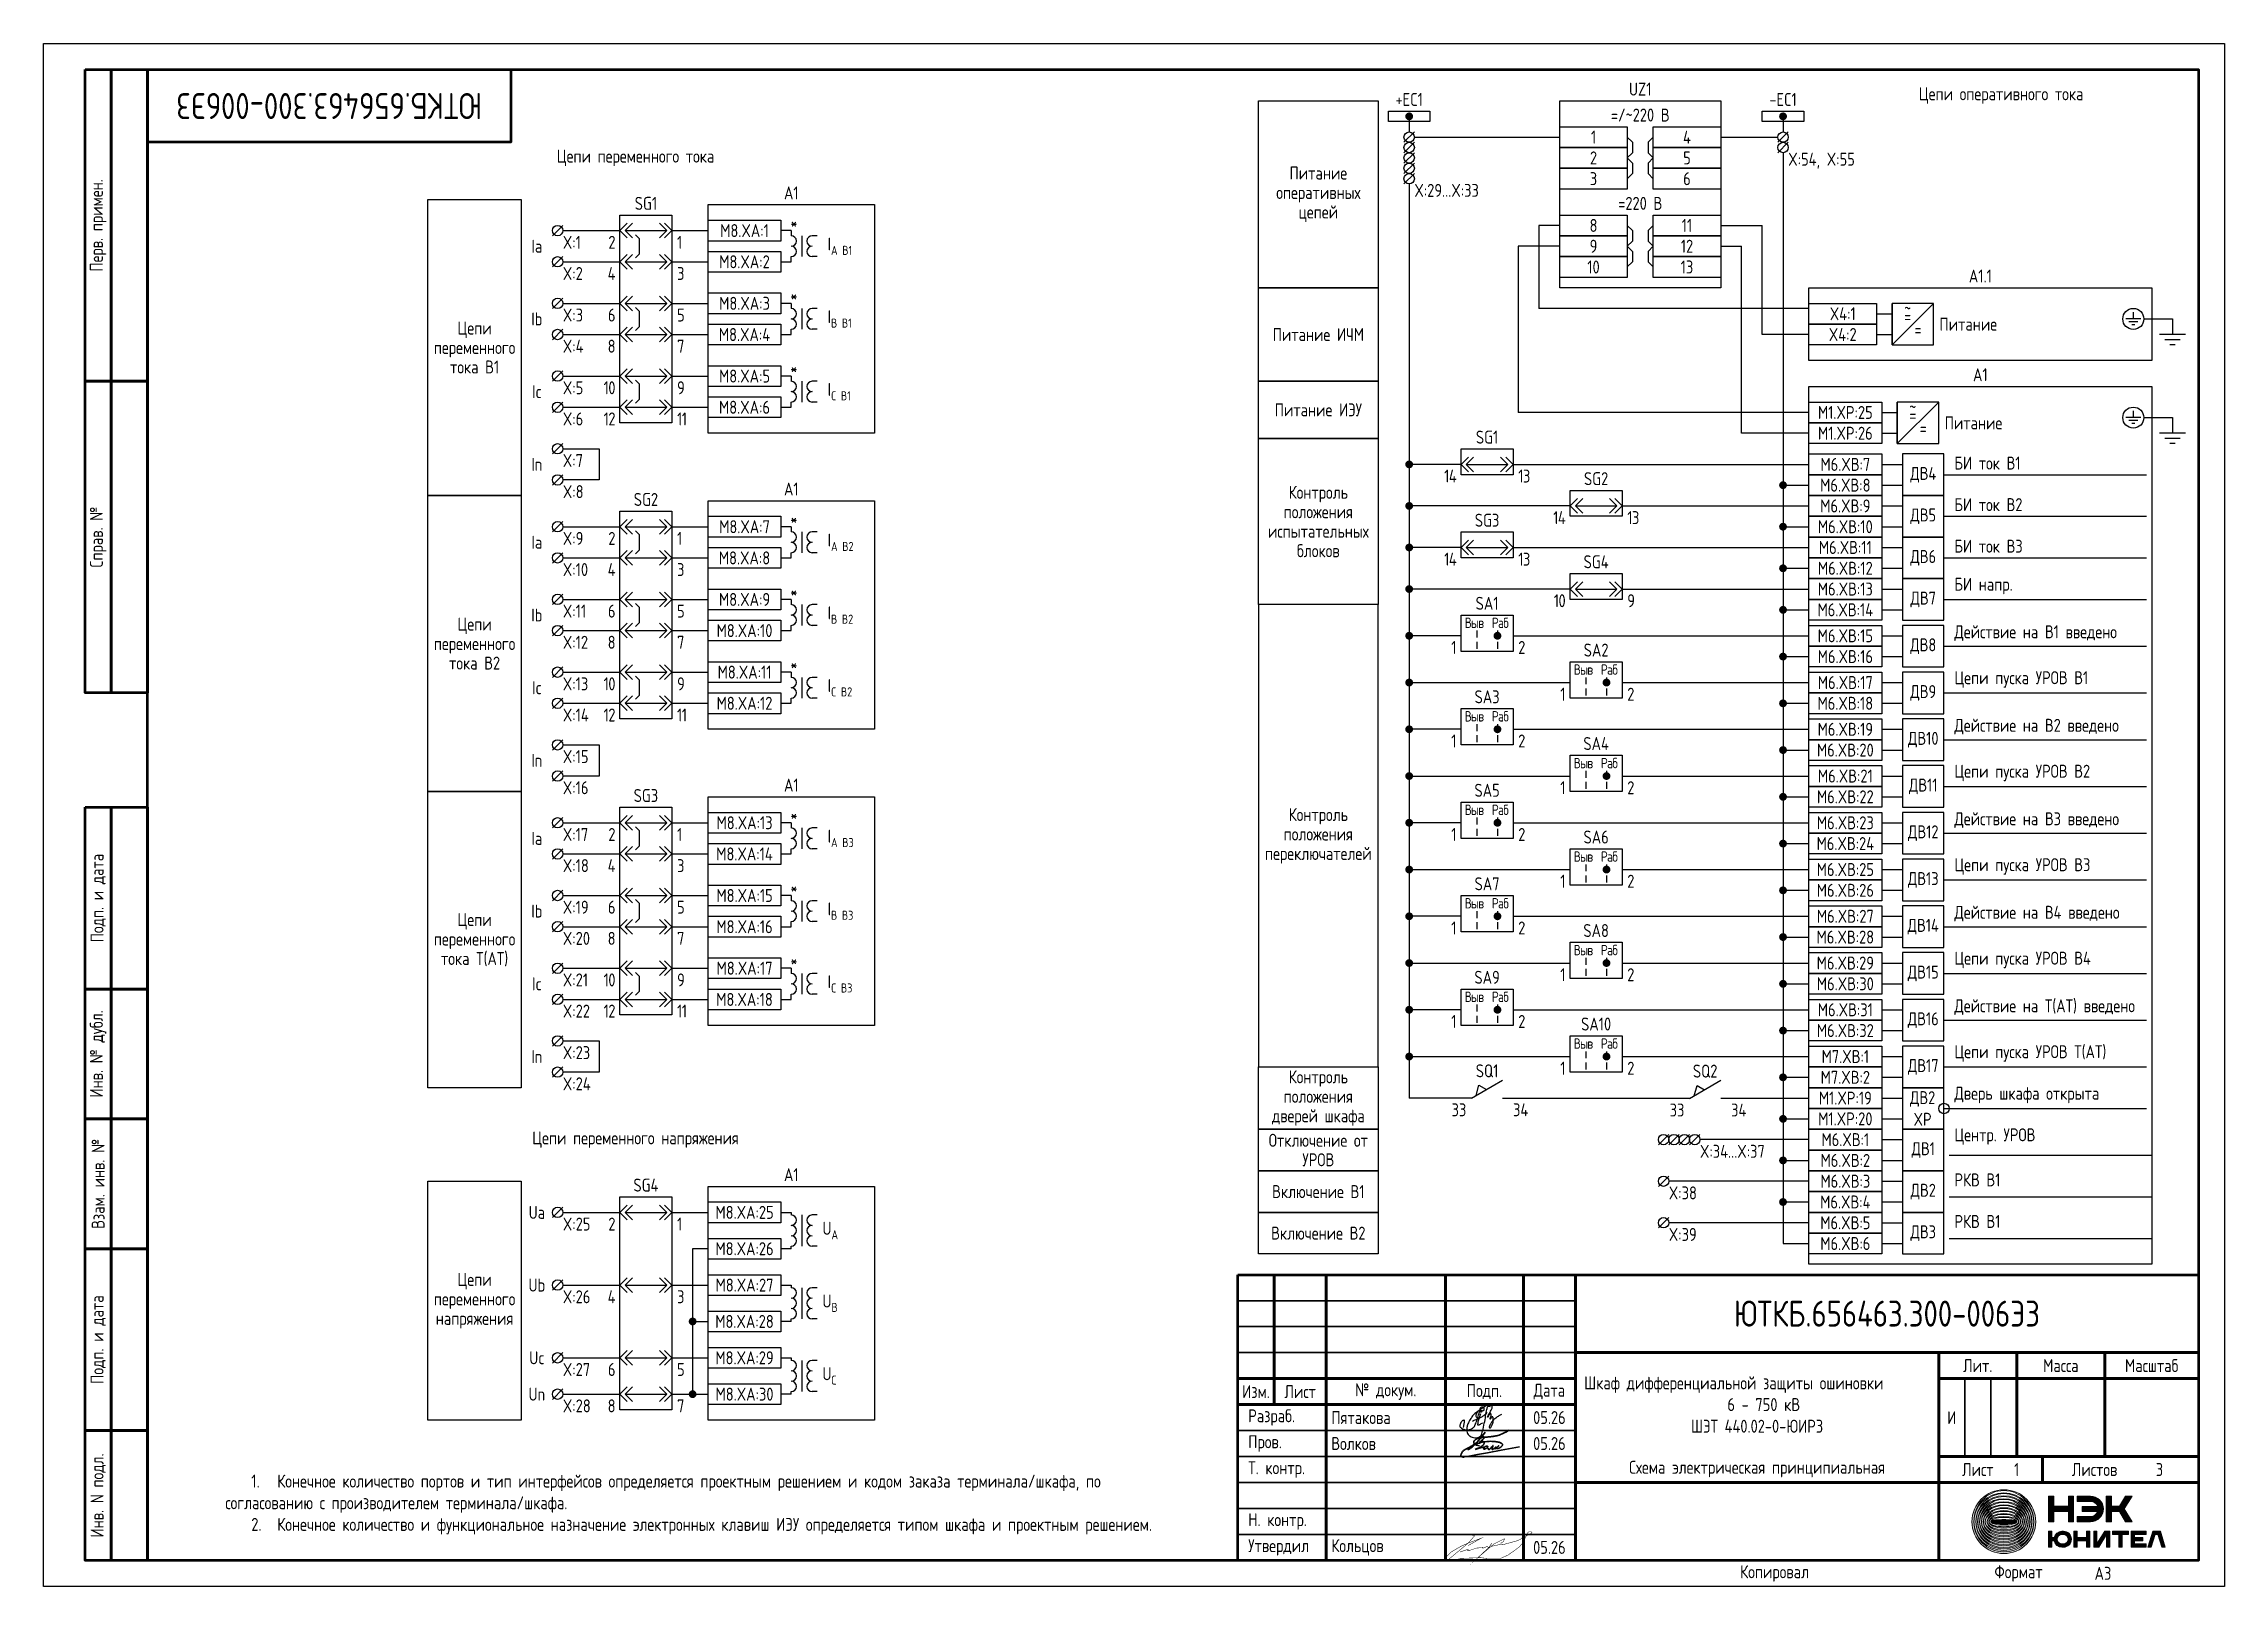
# Model space of a CAD drawing. Header units: millimetres. Extents: x -1102 to 3953, y -90 to 618.
# Drawn here: x 0 to 420, y 0 to 297 of the extents above; entities that cross this region are included whole.
import ezdxf

# ---------------------------------------------------------------- set-up
doc = ezdxf.new("R2010")
doc.units = ezdxf.units.MM
doc.styles.add('Gost_type_A', font='GOST_A.TTF')

msp = doc.modelspace()

# ---------------------------------------------------------------- texts
at = {"insert": (55, 285), "char_height": 5, "width": 70, "attachment_point": 5, "rotation": 180, "style": 'Gost_type_A'}
msp.add_mtext('ЮТКБ.656463.300-006Э3', dxfattribs=at)
at = {"style": 'Gost_type_A'}
for s, insert, char_height, width, attachment_point in [('+EC1', (263, 285), 2.5, 10, 8), ('-EC1', (335, 285), 2.5, 10, 8), ('1', (298.5, 279), 2.5, 13, 5), ('4', (316.5, 279), 2.5, 13, 5), ('2', (298.5, 275), 2.5, 13, 5), ('5', (316.5, 275), 2.5, 13, 5), ('3', (298.5, 271), 2.5, 13, 5), ('6', (316.5, 271), 2.5, 13, 5), ('M8.XA:1', (135, 261), 2.5, 14, 5), ('*', (144.5, 262.5), 2.5, 3, 5), ('8', (298.5, 262), 2.5, 13, 5), ('11', (316.5, 262), 2.5, 13, 5), ('M8.XA:2', (134.99, 255), 2.5, 14.018, 5), ('\\A1;I{\\H0.7x;\\S^ A B1;}', (151, 258), 2.5, 8, 4), ('9', (298.5, 258), 2.5, 13, 5), ('12', (316.5, 258), 2.5, 13, 5), ('10', (298.5, 254), 2.5, 13, 5), ('13', (316.5, 254), 2.5, 13, 5), ('M8.XA:3', (135, 247), 2.5, 14, 5), ('*', (144.5, 248.5), 2.5, 3, 5), ('\\A1;I{\\H0.7x;\\S^ B B1;}', (151, 244), 2.5, 8, 4), ('X4:1', (346.5, 245), 2.5, 13, 5), ('~', (359, 246.03), 2.5, 2.7, 5), ('=', (359, 244.53), 2.5, 6, 5), ('Питание', (370.67, 242.99), 2.5, 11.3452, 5), ('M8.XA:4', (134.99, 240.99), 2.5, 14.018, 5), ('X4:2', (346.5, 241), 2.5, 13, 5), ('=', (361, 242), 2.5, 6, 5), ('M8.XA:5', (135, 233), 2.5, 14, 5), ('*', (144.5, 234.5), 2.5, 3, 5), ('\\A1;I{\\H0.7x;\\S^ C B1;}', (151, 230), 2.5, 8, 4), ('M8.XA:6', (134.99, 226.99), 2.5, 14.018, 5), ('M1.XP:25', (347, 226), 2.5, 13.9956, 5), ('~', (360, 227.03), 2.5, 2.7, 5), ('M1.XP:26', (347, 222), 2.5, 13.9956, 5), ('=', (360, 225.53), 2.5, 6, 5), ('=', (362, 223), 2.5, 6, 5), ('Питание', (371.67, 223.99), 2.5, 11.3452, 5), ('M6.XВ:7', (347, 216), 2.5, 14, 5), ('ДВ4', (362, 214), 2.5, 7.9998, 5), ('БИ ток В1', (368, 215), 2.5, 27.8465, 7), ('M6.XВ:8', (347, 212), 2.5, 14, 5), ('M6.XВ:9', (347, 208), 2.5, 14, 5), ('ДВ5', (362, 206), 2.5, 7.9998, 5), ('БИ ток В2', (368, 207), 2.5, 27.8465, 7), ('M8.XA:7', (135, 204), 2.5, 14, 5), ('*', (144.5, 205.5), 2.5, 3, 5), ('\\A1;I{\\H0.7x;\\S^ A B2;}', (151, 201), 2.5, 8, 4), ('M6.XВ:10', (347, 204), 2.5, 14, 5), ('M8.XA:8', (134.99, 197.99), 2.5, 14.018, 5), ('M6.XВ:11', (347, 200), 2.5, 14, 5), ('ДВ6', (362, 198), 2.5, 7.9998, 5), ('БИ ток В3', (368, 199), 2.5, 27.8465, 7), ('M6.XВ:13', (347, 192), 2.5, 14, 5), ('M6.XВ:12', (347, 196), 2.5, 14, 5), ('БИ напр.', (368, 191), 2.5, 27.8465, 7), ('M8.XA:9', (135, 190), 2.5, 14, 5), ('*', (144.5, 191.5), 2.5, 3, 5), ('SA1', (278, 188), 2.5, 10, 8), ('M6.XВ:14', (347, 188), 2.5, 14, 5), ('ДВ7', (362, 190), 2.5, 7.9998, 5), ('M8.XA:10', (134.99, 183.99), 2.5, 14.018, 5), ('\\A1;I{\\H0.7x;\\S^ B B2;}', (151, 187), 2.5, 8, 4), ('{\\T0.9;Выв}', (275.5, 185.5), 2, 5, 5), ('{\\T0.9;Раб}', (280.5, 185.5), 2, 5, 5), ('Действие на В1 введено', (368, 182), 2.5, 37.8684, 7), ('{\\T0.9;1}', (272, 182), 2.5, 5, 3), ('{\\T0.9;2}', (284, 182), 2.5, 5, 1), ('SA2', (299, 179), 2.5, 10, 8), ('M6.XВ:15', (347, 183), 2.5, 14, 5), ('ДВ8', (362, 181), 2.5, 7.9998, 5), ('M8.XA:11', (135, 176), 2.5, 14, 5), ('*', (144.5, 177.5), 2.5, 3, 5), ('{\\T0.9;Выв}', (296.5, 176.5), 2, 5, 5), ('{\\T0.9;Раб}', (301.5, 176.5), 2, 5, 5), ('M6.XВ:16', (347, 179), 2.5, 14, 5), ('\\A1;I{\\H0.7x;\\S^ C B2;}', (151, 173), 2.5, 8, 4), ('SA3', (278, 170), 2.5, 10, 8), ('{\\T0.9;1}', (293, 173), 2.5, 5, 3), ('{\\T0.9;2}', (305, 173), 2.5, 5, 1), ('M6.XВ:17', (347, 174), 2.5, 14, 5), ('ДВ9', (362, 172), 2.5, 7.9998, 5), ('Цепи пуска УРОВ В1', (368, 173), 2.5, 27.8465, 7), ('M8.XA:12', (134.99, 170), 2.5, 14.018, 5), ('{\\T0.9;Выв}', (275.5, 167.5), 2, 5, 5), ('{\\T0.9;Раб}', (280.5, 167.5), 2, 5, 5), ('M6.XВ:18', (347, 170), 2.5, 14, 5), ('{\\T0.9;1}', (272, 164), 2.5, 5, 3), ('{\\T0.9;2}', (284, 164), 2.5, 5, 1), ('M6.XВ:19', (347, 165), 2.5, 14, 5), ('ДВ10', (362, 163), 2.5, 7.9998, 5), ('Действие на В2 введено', (368, 164), 2.5, 39.1584, 7), ('SA4', (299, 161), 2.5, 10, 8), ('M6.XВ:20', (347, 161), 2.5, 14, 5), ('{\\T0.9;Выв}', (296.5, 158.5), 2, 5, 5), ('{\\T0.9;Раб}', (301.5, 158.5), 2, 5, 5), ('M6.XВ:21', (347, 156), 2.5, 14, 5), ('ДВ11', (362, 154), 2.5, 7.9998, 5), ('Цепи пуска УРОВ В2', (368, 155), 2.5, 27.8465, 7), ('SA5', (278, 152), 2.5, 10, 8), ('{\\T0.9;1}', (293, 155), 2.5, 5, 3), ('{\\T0.9;2}', (305, 155), 2.5, 5, 1), ('M6.XВ:22', (347, 152), 2.5, 14, 5), ('M8.XA:13', (135, 147.01), 2.5, 14, 5), ('*', (144.5, 148.5), 2.5, 3, 5), ('{\\T0.9;Выв}', (275.5, 149.5), 2, 5, 5), ('{\\T0.9;Раб}', (280.5, 149.5), 2, 5, 5), ('M6.XВ:23', (347, 147), 2.5, 14, 5), ('Действие на В3 введено', (368, 146), 2.5, 36.4793, 7), ('\\A1;I{\\H0.7x;\\S^ A B3;}', (151, 144), 2.5, 10.8818, 4), ('{\\T0.9;1}', (272, 146), 2.5, 5, 3), ('{\\T0.9;2}', (284, 146), 2.5, 5, 1), ('SA6', (299, 143), 2.5, 10, 8), ('M6.XВ:24', (347, 143), 2.5, 14, 5), ('ДВ12', (362, 145), 2.5, 7.9998, 5), ('M8.XA:14', (134.99, 141), 2.5, 14.018, 5), ('{\\T0.9;Выв}', (296.5, 140.5), 2, 5, 5), ('{\\T0.9;Раб}', (301.5, 140.5), 2, 5, 5), ('M6.XВ:25', (347, 138), 2.5, 14, 5), ('Цепи пуска УРОВ В3', (368, 137), 2.5, 27.8465, 7), ('*', (144.5, 134.5), 2.5, 3, 5), ('SA7', (278, 134), 2.5, 10, 8), ('{\\T0.9;1}', (293, 137), 2.5, 5, 3), ('{\\T0.9;2}', (305, 137), 2.5, 5, 1), ('M6.XВ:26', (347, 134), 2.5, 14, 5), ('ДВ13', (362, 136), 2.5, 7.9998, 5), ('M8.XA:15', (135, 133), 2.5, 14, 5), ('\\A1;I{\\H0.7x;\\S^ B B3;}', (151, 130), 2.5, 8, 4), ('{\\T0.9;Выв}', (275.5, 131.5), 2, 5, 5), ('{\\T0.9;Раб}', (280.5, 131.5), 2, 5, 5), ('M6.XВ:27', (347, 129), 2.5, 14, 5), ('Действие на В4 введено', (368, 128), 2.5, 35.3878, 7), ('M8.XA:16', (134.99, 126.99), 2.5, 14.018, 5), ('{\\T0.9;1}', (272, 128), 2.5, 5, 3), ('{\\T0.9;2}', (284, 128), 2.5, 5, 1), ('SA8', (299, 125), 2.5, 10, 8), ('M6.XВ:28', (347, 125), 2.5, 14, 5), ('ДВ14', (362, 127), 2.5, 7.9998, 5), ('{\\T0.9;Выв}', (296.5, 122.5), 2, 5, 5), ('{\\T0.9;Раб}', (301.5, 122.5), 2, 5, 5), ('Цепи пуска УРОВ В4', (368, 119), 2.5, 27.8465, 7), ('M8.XA:17', (135, 119), 2.5, 14, 5), ('*', (144.5, 120.5), 2.5, 3, 5), ('\\A1;I{\\H0.7x;\\S^ C B3;}', (151, 116), 2.5, 8, 4), ('SA9', (278, 116), 2.5, 10, 8), ('{\\T0.9;1}', (293, 119), 2.5, 5, 3), ('{\\T0.9;2}', (305, 119), 2.5, 5, 1), ('M6.XВ:29', (347, 120), 2.5, 14, 5), ('ДВ15', (362, 118), 2.5, 7.9998, 5), ('M8.XA:18', (134.99, 112.99), 2.5, 14.018, 5), ('{\\T0.9;Выв}', (275.5, 113.5), 2, 5, 5), ('{\\T0.9;Раб}', (280.5, 113.5), 2, 5, 5), ('M6.XВ:30', (347, 116), 2.5, 14, 5), ('{\\T0.9;1}', (272, 110), 2.5, 5, 3), ('{\\T0.9;2}', (284, 110), 2.5, 5, 1), ('SA10', (299, 107), 2.5, 10, 8), ('M6.XВ:31', (347, 111), 2.5, 14, 5), ('ДВ16', (362, 109), 2.5, 7.9998, 5), ('Действие на Т(АТ) введено', (368, 110), 2.5, 40.0514, 7), ('{\\T0.9;Выв}', (296.5, 104.5), 2, 5, 5), ('{\\T0.9;Раб}', (301.5, 104.5), 2, 5, 5), ('M6.XВ:32', (347, 107), 2.5, 14, 5), ('{\\T0.9;1}', (293, 101), 2.5, 5, 3), ('{\\T0.9;2}', (305, 101), 2.5, 5, 1), ('M7.XВ:1', (347, 102), 2.5, 14, 5), ('ДВ17', (362, 100), 2.5, 7.9998, 5), ('Цепи пуска УРОВ Т(АТ)', (368, 101), 2.5, 35.7119, 7), ('SQ1', (278, 98), 2.5, 10, 8), ('SQ2', (320, 97.95), 2.5, 10, 8), ('M7.XВ:2', (347, 98), 2.5, 14, 5), ('33', (274, 93), 2.5, 6, 3), ('34', (283, 93), 2.5, 6, 1), ('33', (316, 92.95), 2.5, 6, 3), ('34', (325, 92.95), 2.5, 6, 1), ('M1.XP:19', (347, 94), 2.5, 14, 5), ('ДВ2 XP', (361.88, 92), 2.5, 7.7588, 5), ('Дверь шкафа открыта', (368, 93), 2.5, 37, 7), ('M1.XP:20', (347, 90), 2.5, 14, 5), ('M6.XВ:1', (347, 86), 2.5, 14, 5), ('ДВ1', (362, 84), 2.5, 7.9998, 5), ('Центр. УРОВ  ', (368, 85), 2.5, 29.668, 7), ('M6.XВ:2', (347, 82), 2.5, 14, 5), ('M6.XВ:3', (347, 78), 2.5, 14, 5), ('ДВ2', (362, 76), 2.5, 7.9998, 5), ('РКВ В1', (368, 77), 2.5, 30.6324, 7), ('M8.XA:25', (135, 72), 2.5, 14, 5), ('M6.XВ:4', (347, 74), 2.5, 14, 5), ('РКВ В1', (368, 69), 2.5, 30.6324, 7), ('\\A1;U{\\H0.7x;\\S^ A;}', (150, 68.5), 2.5, 12, 4), ('M6.XВ:5', (347, 70), 2.5, 14, 5), ('M6.XВ:6', (347, 66), 2.5, 14, 5), ('ДВ3', (362, 68), 2.5, 7.9998, 5), ('M8.XA:26', (134.99, 65), 2.5, 14.018, 5), ('M8.XA:27', (134.99, 58), 2.5, 14.018, 5), ('\\A1;U{\\H0.7x;\\S^ B;}', (150, 54.5), 2.5, 12, 4), ('ЮТКБ.656463.300-006Э3', (355, 52.5), 5, 120, 5), ('M8.XA:28', (134.99, 51), 2.5, 14.018, 5), ('M8.XA:29', (134.99, 44), 2.5, 14.018, 5), ('\\A1;U{\\H0.7x;\\S^ С;}', (150, 40.5), 2.5, 12, 4), ('M8.XA:30', (134.99, 37), 2.5, 14.018, 5), ('Шкаф дифференциальной защиты ошиновки           6 - 750 кВ\\PШЭТ 440.02-0-ЮИРЗ ', (330, 35), 2.5, 68, 5), ('Пятакова', (248, 32.5), 2.5, 22, 4), ('05.26', (290, 32.5), 2.5, 10, 5), ('И', (367.5, 32.49), 2.5, 5, 5), ('Волков', (248, 27.5), 2.5, 22, 4), ('05.26', (290, 27.5), 2.5, 10, 5), ('\\A1;\\P\\P\\pxi2,t4;1.^IКонечное количество портов и тип интерфейсов определяется проектным решением и кодом заказа терминала/шкафа, по согласованию с производителем терминала/шкафа.\\P2.^IКонечное количество и функциональное назначение электронных клавиш ИЭУ определяется типом шкафа и проектным решением.', (35, 10), 2.5, 183, 7), ('Схема электрическая принципиальная', (330, 21), 2.5, 70, 8), ('1', (380, 22.49), 2.5, 10, 5), ('3', (407.5, 22.49), 2.5, 15, 5), ('Кольцов', (248, 7.5), 2.5, 22, 4), ('05.26', (290, 7.5), 2.5, 10, 5), ('A3', (395, 2.5), 2.5, 20, 4)]:
    msp.add_mtext(s, dxfattribs=dict(at, insert=insert, char_height=char_height, width=width, attachment_point=attachment_point))
at = {"char_height": 2.5, "line_spacing_factor": 0.9, "style": 'Gost_type_A'}
for s, insert, width, attachment_point in [('UZ1', (307.5, 287), 31, 8), ('Цепи оперативного тока', (377, 287), 56, 5), ('=/~220 В', (307.5, 282), 31, 8), ('Цепи переменного тока', (114, 275), 288, 5), ('Питание оперативных цепей', (245.5, 268), 23, 5), ('X:54, X:55', (336, 276), 16, 1), ('A1', (144, 267), 32, 8), ('X:29...X:33', (264, 270), 16, 1), ('SG1', (116, 265), 10, 8), ('=220 В', (307.5, 265), 31, 8), ('Ia', (95, 258), 6, 5), ('X:1', (100, 260), 10, 1), ('{\\T0.9;2}', (110, 260), 5, 3), ('{\\T0.9;1}', (122, 260), 5, 1), ('X:2', (100, 254), 10, 1), ('{\\T0.9;4}', (110, 254), 5, 3), ('{\\T0.9;3}', (122, 254), 5, 1), ('A1.1', (373, 251), 66, 8), ('Ib', (95, 244), 6, 5), ('X:3', (100, 246), 10, 1), ('{\\T0.9;6}', (110, 246), 5, 3), ('{\\T0.9;5}', (122, 246), 5, 1), ('Цепи переменного тока В1', (83, 238.5), 18, 5), ('X:4', (100, 240), 10, 1), ('{\\T0.9;8}', (110, 240), 5, 3), ('{\\T0.9;7}', (122, 240), 5, 1), ('Питание ИЧМ', (245.5, 241), 23, 5), ('Ic', (95, 230), 6, 5), ('X:5', (100, 232), 10, 1), ('{\\T0.9;10}', (110, 232), 5, 3), ('{\\T0.9;9}', (122, 232), 5, 1), ('A1', (373, 232), 66, 8), ('Питание ИЭУ', (245.5, 226.5), 23, 5), ('X:6', (100, 226), 10, 1), ('{\\T0.9;12}', (110, 226), 5, 3), ('{\\T0.9;11}', (122, 226), 5, 1), ('SG1', (278, 220), 10, 8), ('In', (95, 216), 6, 5), ('X:7', (100, 218), 10, 1), ('{\\T0.9;14}', (272, 215), 5, 3), ('{\\T0.9;13}', (284, 215), 5, 1), ('SG2', (299, 212), 10, 8), ('X:8', (100, 212), 10, 1), ('SG2', (116, 208), 10, 8), ('A1', (144, 210), 32, 8), ('Контроль положения\\Pиспытательных блоков', (245.5, 205), 23, 5), ('SG3', (278, 204), 10, 8), ('{\\T0.9;14}', (293, 207), 5, 3), ('{\\T0.9;13}', (305, 207), 5, 1), ('Ia', (95, 201), 6, 5), ('X:9', (100, 203), 10, 1), ('{\\T0.9;2}', (110, 203), 5, 3), ('{\\T0.9;1}', (122, 203), 5, 1), ('{\\T0.9;14}', (272, 199), 5, 3), ('{\\T0.9;13}', (284, 199), 5, 1), ('SG4', (299, 196), 10, 8), ('X:10', (100, 197), 10, 1), ('{\\T0.9;4}', (110, 197), 5, 3), ('{\\T0.9;3}', (122, 197), 5, 1), ('{\\T0.9;10}', (293, 191), 5, 3), ('{\\T0.9;9}', (305, 191), 5, 1), ('Цепи переменного тока В2', (83, 181.5), 18, 5), ('Ib', (95, 187), 6, 5), ('X:11', (100, 189), 10, 1), ('{\\T0.9;6}', (110, 189), 5, 3), ('{\\T0.9;5}', (122, 189), 5, 1), ('X:12', (100, 183), 10, 1), ('{\\T0.9;8}', (110, 183), 5, 3), ('{\\T0.9;7}', (122, 183), 5, 1), ('Ic', (95, 173), 6, 5), ('X:13', (100, 175), 10, 1), ('{\\T0.9;10}', (110, 175), 5, 3), ('{\\T0.9;9}', (122, 175), 5, 1), ('X:14', (100, 169), 10, 1), ('{\\T0.9;12}', (110, 169), 5, 3), ('{\\T0.9;11}', (122, 169), 5, 1), ('In', (95, 159), 6, 5), ('X:15', (100, 161), 10, 1), ('A1', (144, 153), 32, 8), ('X:16', (100, 155), 10, 1), ('SG3', (116, 151), 10, 8), ('Контроль положения\\Pпереключателей', (245.5, 144.5), 23, 5), ('Ia', (95, 144), 6, 5), ('X:17', (100, 146), 10, 1), ('{\\T0.9;2}', (110, 146), 5, 3), ('{\\T0.9;1}', (122, 146), 5, 1), ('X:18', (100, 140), 10, 1), ('{\\T0.9;4}', (110, 140), 5, 3), ('{\\T0.9;3}', (122, 140), 5, 1), ('Ib', (95, 130), 6, 5), ('X:19', (100, 132), 10, 1), ('{\\T0.9;6}', (110, 132), 5, 3), ('{\\T0.9;5}', (122, 132), 5, 1), ('Цепи переменного тока Т(АТ)', (83, 124.5), 18, 5), ('{\\T0.9;8}', (110, 126), 5, 3), ('X:20', (100, 126), 10, 1), ('{\\T0.9;7}', (122, 126), 5, 1), ('X:21', (100, 118), 10, 1), ('{\\T0.9;10}', (110, 118), 5, 3), ('{\\T0.9;9}', (122, 118), 5, 1), ('Ic', (95, 116), 6, 5), ('X:22', (100, 112), 10, 1), ('{\\T0.9;12}', (110, 112), 5, 3), ('{\\T0.9;11}', (122, 112), 5, 1), ('In', (95, 102), 6, 5), ('X:23', (100, 104), 10, 1), ('X:24', (100, 98), 10, 1), ('Контроль положения\\Pдверей шкафа', (245.5, 94), 23, 5), ('Цепи переменного напряжения', (114, 86), 288, 5), ('Отключение от УРОВ', (245.5, 84), 23, 5), ('X:34...X:37', (319, 85), 8, 1), ('A1', (144, 78), 32, 8), ('SG4', (116, 76), 10, 8), ('Включение В1 ', (245.5, 76), 23, 5), ('X:38', (313, 77), 8, 1), ('Ua', (95, 72), 6, 5), ('X:25', (100, 71), 10, 1), ('{\\T0.9;2}', (110, 71), 5, 3), ('{\\T0.9;1}', (122, 71), 5, 1), ('Включение В2', (245.5, 68), 23, 5), ('X:39', (313, 69), 8, 1), ('Цепи переменного напряжения', (83, 55), 18, 5), ('Ub', (95, 58), 6, 5), ('X:26', (100, 57), 10, 1), ('{\\T0.9;4}', (110, 57), 5, 3), ('{\\T0.9;3}', (122, 57), 5, 1), ('Uc', (95, 44), 6, 5), ('X:27', (100, 43), 10, 1), ('{\\T0.9;6}', (110, 43), 5, 3), ('{\\T0.9;5}', (122, 43), 5, 1), ('Un', (95, 37), 6, 5), ('X:28', (100, 36), 10, 1), ('{\\T0.9;8}', (110, 36), 5, 3), ('{\\T0.9;7}', (122, 36), 5, 1)]:
    msp.add_mtext(s, dxfattribs=dict(at, insert=insert, width=width, attachment_point=attachment_point))

# ---------------------------------------------------------------- blocks, each defined once
blk = doc.blocks.new('Формат_А3')
blk.add_lwpolyline([(-420, 297), (0, 297), (0, 0), (-420, 0)], close=True)
at = {"lineweight": 50}
blk.add_lwpolyline([(-400, 292), (-5, 292), (-5, 5), (-400, 5)], close=True, dxfattribs=at)
blk = doc.blocks.new('Штамп угловой верхний')
at = {"lineweight": 50}
blk.add_lwpolyline([(0, 0), (70, 0), (70, -14), (0, -14)], close=True, dxfattribs=at)
blk = doc.blocks.new('Штамп левый верхний')
at = {"lineweight": 50}
for points in [[(-12, 0), (-7, 0), (-7, -60), (-12, -60)], [(-7, 0), (0, 0), (0, -60), (-7, -60)], [(-12, -60), (-7, -60), (-7, -120), (-12, -120)], [(-7, -60), (0, -60), (0, -120), (-7, -120)]]:
    blk.add_lwpolyline(points, close=True, dxfattribs=at)
at = {"char_height": 2.5, "width": 60, "attachment_point": 5, "rotation": 90, "style": 'Gost_type_A'}
for s, insert in [('Перв. примен.', (-9.5, -30)), ('Справ. №', (-9.5, -90))]:
    blk.add_mtext(s, dxfattribs=dict(at, insert=insert))
blk = doc.blocks.new('Штамп левый нижний')
at = {"lineweight": 50}
for points in [[(-12, 145), (-7, 145), (-7, 110), (-12, 110)], [(-7, 145), (0, 145), (0, 110), (-7, 110)], [(-12, 110), (-7, 110), (-7, 85), (-12, 85)], [(-7, 110), (0, 110), (0, 85), (-7, 85)], [(-12, 85), (-7, 85), (-7, 60), (-12, 60)], [(-7, 85), (0, 85), (0, 60), (-7, 60)], [(-12, 60), (-7, 60), (-7, 25), (-12, 25)], [(-7, 60), (0, 60), (0, 25), (-7, 25)], [(-12, 25), (-7, 25), (-7, 0), (-12, 0)], [(-7, 25), (0, 25), (0, 0), (-7, 0)]]:
    blk.add_lwpolyline(points, close=True, dxfattribs=at)
at = {"char_height": 2.5, "attachment_point": 5, "rotation": 90, "style": 'Gost_type_A'}
for s, insert, width in [('Подп. и дата', (-9.5, 127.5), 35), ('Инв. № дубл.', (-9.5, 97.5), 25), ('Взам. инв. №', (-9.5, 72.5), 25), ('Подп. и дата', (-9.5, 42.5), 35), ('Инв. N подл.', (-9.5, 12.5), 25)]:
    blk.add_mtext(s, dxfattribs=dict(at, insert=insert, width=width))
blk = doc.blocks.new('*U15')
at = {"lineweight": 0, "true_color": 0x00cb62}
h = blk.add_hatch(color=112, dxfattribs=at)
h.dxf.hatch_style = 1
edge = h.paths.add_edge_path()
edge.add_spline(control_points=[(-12.47, 6.09), (-15.86, 6.09), (-18.61, 3.34), (-18.61, -0.05)], knot_values=[1, 1, 1, 1, 2, 2, 2, 2], degree=3, periodic=0)
edge.add_spline(control_points=[(-18.61, -0.05), (-18.61, -3.43), (-15.86, -6.19), (-12.47, -6.19)], knot_values=[0, 0, 0, 0, 1, 1, 1, 1], degree=3, periodic=0)
edge.add_spline(control_points=[(-12.47, -6.19), (-9.09, -6.19), (-6.33, -3.43), (-6.33, -0.05)], knot_values=[3, 3, 3, 3, 4, 4, 4, 4], degree=3, periodic=0)
edge.add_spline(control_points=[(-6.33, -0.05), (-6.33, 3.34), (-9.09, 6.09), (-12.47, 6.09)], knot_values=[2, 2, 2, 2, 3, 3, 3, 3], degree=3, periodic=0)
edge = h.paths.add_edge_path(flags=16)
edge.add_spline(control_points=[(-18.23, -0.05), (-18.23, 3.21), (-15.73, 5.95), (-12.47, 5.95)], knot_values=[0, 0, 0, 0, 1, 1, 1, 1], degree=3, periodic=0)
edge.add_spline(control_points=[(-12.47, 5.95), (-9.21, 5.95), (-6.71, 3.21), (-6.71, -0.05)], knot_values=[3, 3, 3, 3, 4, 4, 4, 4], degree=3, periodic=0)
edge.add_spline(control_points=[(-6.71, -0.05), (-6.71, -3.3), (-9.21, -5.83), (-12.47, -5.83)], knot_values=[2, 2, 2, 2, 3, 3, 3, 3], degree=3, periodic=0)
edge.add_spline(control_points=[(-12.47, -5.83), (-15.73, -5.83), (-18.23, -3.3), (-18.23, -0.05)], knot_values=[1, 1, 1, 1, 2, 2, 2, 2], degree=3, periodic=0)
h = blk.add_hatch(color=112, dxfattribs=at)
h.dxf.hatch_style = 1
edge = h.paths.add_edge_path()
edge.add_spline(control_points=[(-12.47, 5.52), (-15.66, 5.52), (-18.25, 3.02), (-18.25, -0.05)], knot_values=[1, 1, 1, 1, 2, 2, 2, 2], degree=3, periodic=0)
edge.add_spline(control_points=[(-18.25, -0.05), (-18.25, -3.11), (-15.66, -5.61), (-12.47, -5.61)], knot_values=[0, 0, 0, 0, 1, 1, 1, 1], degree=3, periodic=0)
edge.add_spline(control_points=[(-12.47, -5.61), (-9.28, -5.61), (-6.69, -3.11), (-6.69, -0.05)], knot_values=[3, 3, 3, 3, 4, 4, 4, 4], degree=3, periodic=0)
edge.add_spline(control_points=[(-6.69, -0.05), (-6.69, 3.02), (-9.28, 5.52), (-12.47, 5.52)], knot_values=[2, 2, 2, 2, 3, 3, 3, 3], degree=3, periodic=0)
edge = h.paths.add_edge_path(flags=16)
edge.add_spline(control_points=[(-17.86, -0.05), (-17.86, 2.9), (-15.53, 5.38), (-12.47, 5.38)], knot_values=[0, 0, 0, 0, 1, 1, 1, 1], degree=3, periodic=0)
edge.add_spline(control_points=[(-12.47, 5.38), (-9.41, 5.38), (-7.08, 2.9), (-7.08, -0.05)], knot_values=[3, 3, 3, 3, 4, 4, 4, 4], degree=3, periodic=0)
edge.add_spline(control_points=[(-7.08, -0.05), (-7.08, -2.99), (-9.41, -5.26), (-12.47, -5.26), (-15.53, -5.26), (-17.86, -2.99), (-17.86, -0.05)], knot_values=[1, 1, 1, 1, 2, 2, 2, 3, 3, 3, 3], degree=3, periodic=0)
h = blk.add_hatch(color=112, dxfattribs=at)
h.dxf.hatch_style = 1
edge = h.paths.add_edge_path()
edge.add_spline(control_points=[(-17.88, -0.05), (-17.88, -2.8), (-15.46, -5.04), (-12.47, -5.04)], knot_values=[0, 0, 0, 0, 1, 1, 1, 1], degree=3, periodic=0)
edge.add_spline(control_points=[(-12.47, -5.04), (-9.49, -5.04), (-7.06, -2.8), (-7.06, -0.05)], knot_values=[3, 3, 3, 3, 4, 4, 4, 4], degree=3, periodic=0)
edge.add_spline(control_points=[(-7.06, -0.05), (-7.06, 2.71), (-9.49, 4.95), (-12.47, 4.95)], knot_values=[2, 2, 2, 2, 3, 3, 3, 3], degree=3, periodic=0)
edge.add_spline(control_points=[(-12.47, 4.95), (-15.46, 4.95), (-17.88, 2.71), (-17.88, -0.05)], knot_values=[1, 1, 1, 1, 2, 2, 2, 2], degree=3, periodic=0)
edge = h.paths.add_edge_path(flags=16)
edge.add_spline(control_points=[(-17.5, -0.05), (-17.5, 2.58), (-15.33, 4.8), (-12.47, 4.8)], knot_values=[0, 0, 0, 0, 1, 1, 1, 1], degree=3, periodic=0)
edge.add_spline(control_points=[(-12.47, 4.8), (-9.61, 4.8), (-7.44, 2.58), (-7.44, -0.05)], knot_values=[3, 3, 3, 3, 4, 4, 4, 4], degree=3, periodic=0)
edge.add_spline(control_points=[(-7.44, -0.05), (-7.44, -2.67), (-9.61, -4.68), (-12.47, -4.68)], knot_values=[2, 2, 2, 2, 3, 3, 3, 3], degree=3, periodic=0)
edge.add_spline(control_points=[(-12.47, -4.68), (-15.33, -4.68), (-17.5, -2.67), (-17.5, -0.05)], knot_values=[1, 1, 1, 1, 2, 2, 2, 2], degree=3, periodic=0)
h = blk.add_hatch(color=112, dxfattribs=at)
h.dxf.hatch_style = 1
edge = h.paths.add_edge_path()
edge.add_spline(control_points=[(-7.44, -0.05), (-7.44, 0.28), (-7.47, 0.6), (-7.54, 0.91)], knot_values=[3, 3, 3, 3, 3.12466, 3.12466, 3.12466, 3.12466], degree=3, periodic=0)
edge.add_spline(control_points=[(-7.54, 0.91), (-8.04, 2.89), (-10.06, 4.37), (-12.47, 4.37)], knot_values=[2, 2, 2, 2, 2.864772, 2.864772, 2.864772, 2.864772], degree=3, periodic=0)
edge.add_spline(control_points=[(-12.47, 4.37), (-14.88, 4.37), (-16.9, 2.89), (-17.4, 0.91)], knot_values=[1.135231, 1.135231, 1.135231, 1.135231, 2, 2, 2, 2], degree=3, periodic=0)
edge.add_spline(control_points=[(-17.4, 0.91), (-17.47, 0.6), (-17.5, 0.28), (-17.5, -0.05)], knot_values=[0.875337, 0.875337, 0.875337, 0.875337, 1, 1, 1, 1], degree=3, periodic=0)
edge.add_spline(control_points=[(-17.5, -0.05), (-17.5, -0.39), (-17.46, -0.73), (-17.39, -1.05)], knot_values=[1, 1, 1, 1, 1.132178, 1.132178, 1.132178, 1.132178], degree=3, periodic=0)
edge.add_spline(control_points=[(-17.39, -1.05), (-16.87, -3), (-14.86, -4.46), (-12.47, -4.46)], knot_values=[0, 0, 0, 0, 0.858028, 0.858028, 0.858028, 0.858028], degree=3, periodic=0)
edge.add_spline(control_points=[(-12.47, -4.46), (-10.08, -4.46), (-8.07, -3), (-7.55, -1.05)], knot_values=[3.141968, 3.141968, 3.141968, 3.141968, 4, 4, 4, 4], degree=3, periodic=0)
edge.add_spline(control_points=[(-7.55, -1.05), (-7.48, -0.73), (-7.44, -0.39), (-7.44, -0.05)], knot_values=[2.867825, 2.867825, 2.867825, 2.867825, 3, 3, 3, 3], degree=3, periodic=0)
edge = h.paths.add_edge_path(flags=16)
edge.add_spline(control_points=[(-17.16, -0.05), (-17.16, 0.24), (-17.12, 0.51), (-17.05, 0.77)], knot_values=[1, 1, 1, 1, 1.132889, 1.132889, 1.132889, 1.132889], degree=3, periodic=0)
edge.add_spline(control_points=[(-17.05, 0.77), (-16.64, 2.71), (-14.81, 4.23), (-12.47, 4.23)], knot_values=[0, 0, 0, 0, 0.878882, 0.878882, 0.878882, 0.878882], degree=3, periodic=0)
edge.add_spline(control_points=[(-12.47, 4.23), (-10.13, 4.23), (-8.3, 2.71), (-7.89, 0.77)], knot_values=[3.121118, 3.121118, 3.121118, 3.121118, 4, 4, 4, 4], degree=3, periodic=0)
edge.add_spline(control_points=[(-7.89, 0.77), (-7.82, 0.51), (-7.78, 0.24), (-7.78, -0.05)], knot_values=[2.867111, 2.867111, 2.867111, 2.867111, 3, 3, 3, 3], degree=3, periodic=0)
edge.add_spline(control_points=[(-7.78, -0.05), (-7.78, -0.34), (-7.82, -0.63), (-7.9, -0.9)], knot_values=[3, 3, 3, 3, 3.139265, 3.139265, 3.139265, 3.139265], degree=3, periodic=0)
edge.add_spline(control_points=[(-7.9, -0.9), (-8.33, -2.78), (-10.15, -4.11), (-12.47, -4.11), (-14.79, -4.11), (-16.61, -2.78), (-17.04, -0.9)], knot_values=[1.128324, 1.128324, 1.128324, 1.128324, 2, 2, 2, 2.871676, 2.871676, 2.871676, 2.871676], degree=3, periodic=0)
edge.add_spline(control_points=[(-17.04, -0.9), (-17.12, -0.63), (-17.16, -0.34), (-17.16, -0.05)], knot_values=[0.860735, 0.860735, 0.860735, 0.860735, 1, 1, 1, 1], degree=3, periodic=0)
edge = h.paths.add_edge_path(flags=0)
edge.add_spline(control_points=[(-16.8, -0.05), (-16.8, 0.19), (-16.76, 0.42), (-16.7, 0.64)], knot_values=[1, 1, 1, 1, 1.129952, 1.129952, 1.129952, 1.129952], degree=3, periodic=0)
edge.add_spline(control_points=[(-16.7, 0.64), (-16.34, 2.32), (-14.64, 3.65), (-12.47, 3.65)], knot_values=[0, 0, 0, 0, 0.883348, 0.883348, 0.883348, 0.883348], degree=3, periodic=0)
edge.add_spline(control_points=[(-12.47, 3.65), (-10.3, 3.65), (-8.6, 2.32), (-8.24, 0.64)], knot_values=[3.11667, 3.11667, 3.11667, 3.11667, 4, 4, 4, 4], degree=3, periodic=0)
edge.add_spline(control_points=[(-8.24, 0.64), (-8.18, 0.42), (-8.14, 0.19), (-8.14, -0.05)], knot_values=[2.870028, 2.870028, 2.870028, 2.870028, 3, 3, 3, 3], degree=3, periodic=0)
edge.add_spline(control_points=[(-8.14, -0.05), (-8.14, -0.29), (-8.18, -0.53), (-8.25, -0.76)], knot_values=[3, 3, 3, 3, 3.135947, 3.135947, 3.135947, 3.135947], degree=3, periodic=0)
edge.add_spline(control_points=[(-8.25, -0.76), (-8.63, -2.39), (-10.32, -3.54), (-12.47, -3.54)], knot_values=[2, 2, 2, 2, 2.876458, 2.876458, 2.876458, 2.876458], degree=3, periodic=0)
edge.add_spline(control_points=[(-12.47, -3.54), (-14.63, -3.54), (-16.31, -2.39), (-16.69, -0.76)], knot_values=[1.12352, 1.12352, 1.12352, 1.12352, 2, 2, 2, 2], degree=3, periodic=0)
edge.add_spline(control_points=[(-16.69, -0.76), (-16.76, -0.53), (-16.8, -0.29), (-16.8, -0.05)], knot_values=[0.864077, 0.864077, 0.864077, 0.864077, 1, 1, 1, 1], degree=3, periodic=0)
edge = h.paths.add_edge_path(flags=0)
edge.add_spline(control_points=[(-16.43, -0.05), (-16.43, 0.14), (-16.41, 0.33), (-16.35, 0.5)], knot_values=[1, 1, 1, 1, 1.126377, 1.126377, 1.126377, 1.126377], degree=3, periodic=0)
edge.add_spline(control_points=[(-16.35, 0.5), (-16.03, 1.93), (-14.48, 3.08), (-12.47, 3.08)], knot_values=[0, 0, 0, 0, 0.888928, 0.888928, 0.888928, 0.888928], degree=3, periodic=0)
edge.add_spline(control_points=[(-12.47, 3.08), (-10.46, 3.08), (-8.91, 1.93), (-8.59, 0.5)], knot_values=[3.111075, 3.111075, 3.111075, 3.111075, 4, 4, 4, 4], degree=3, periodic=0)
edge.add_spline(control_points=[(-8.59, 0.5), (-8.54, 0.33), (-8.51, 0.14), (-8.51, -0.05)], knot_values=[2.87362, 2.87362, 2.87362, 2.87362, 3, 3, 3, 3], degree=3, periodic=0)
edge.add_spline(control_points=[(-8.51, -0.05), (-8.51, -0.24), (-8.54, -0.43), (-8.6, -0.62)], knot_values=[3, 3, 3, 3, 3.131788, 3.131788, 3.131788, 3.131788], degree=3, periodic=0)
edge.add_spline(control_points=[(-8.6, -0.62), (-8.93, -2), (-10.48, -2.96), (-12.47, -2.96)], knot_values=[2, 2, 2, 2, 2.882553, 2.882553, 2.882553, 2.882553], degree=3, periodic=0)
edge.add_spline(control_points=[(-12.47, -2.96), (-14.46, -2.96), (-16.01, -2), (-16.34, -0.62)], knot_values=[1.117444, 1.117444, 1.117444, 1.117444, 2, 2, 2, 2], degree=3, periodic=0)
edge.add_spline(control_points=[(-16.34, -0.62), (-16.4, -0.43), (-16.43, -0.24), (-16.43, -0.05)], knot_values=[0.868215, 0.868215, 0.868215, 0.868215, 1, 1, 1, 1], degree=3, periodic=0)
edge = h.paths.add_edge_path(flags=0)
edge.add_spline(control_points=[(-16, -0.48), (-16.05, -0.34), (-16.07, -0.19), (-16.07, -0.05), (-16.07, 0.1), (-16.05, 0.24), (-16, 0.37)], knot_values=[0.873534, 0.873534, 0.873534, 0.873534, 1, 1, 1, 1.12176, 1.12176, 1.12176, 1.12176], degree=3, periodic=0)
edge.add_spline(control_points=[(-16, 0.37), (-15.73, 1.55), (-14.32, 2.51), (-12.47, 2.51), (-10.63, 2.51), (-9.21, 1.55), (-8.94, 0.37)], knot_values=[3.103684, 3.103684, 3.103684, 3.103684, 3.999991, 3.999991, 3.999991, 4.896306, 4.896306, 4.896306, 4.896306], degree=3, periodic=0)
edge.add_spline(control_points=[(-8.94, 0.37), (-8.89, 0.24), (-8.87, 0.1), (-8.87, -0.05), (-8.87, -0.19), (-8.9, -0.34), (-8.94, -0.48)], knot_values=[2.878251, 2.878251, 2.878251, 2.878251, 3, 3, 3, 3.126453, 3.126453, 3.126453, 3.126453], degree=3, periodic=0)
edge.add_spline(control_points=[(-8.94, -0.48), (-9.23, -1.61), (-10.64, -2.39), (-12.47, -2.39), (-14.3, -2.39), (-15.71, -1.61), (-16, -0.48)], knot_values=[1.109435, 1.109435, 1.109435, 1.109435, 2.000012, 2.000012, 2.000012, 2.890577, 2.890577, 2.890577, 2.890577], degree=3, periodic=0)
edge = h.paths.add_edge_path(flags=0)
edge.add_spline(control_points=[(-15.71, -0.05), (-15.71, 0.06), (-15.69, 0.16), (-15.65, 0.26)], knot_values=[1, 1, 1, 1, 1.121318, 1.121318, 1.121318, 1.121318], degree=3, periodic=0)
edge.add_spline(control_points=[(-15.65, 0.26), (-15.41, 1.17), (-14.14, 1.93), (-12.47, 1.93)], knot_values=[0, 0, 0, 0, 0.9007, 0.9007, 0.9007, 0.9007], degree=3, periodic=0)
edge.add_spline(control_points=[(-12.47, 1.93), (-10.8, 1.93), (-9.53, 1.17), (-9.29, 0.26)], knot_values=[3.099305, 3.099305, 3.099305, 3.099305, 4, 4, 4, 4], degree=3, periodic=0)
edge.add_spline(control_points=[(-9.29, 0.26), (-9.25, 0.16), (-9.23, 0.06), (-9.23, -0.05)], knot_values=[2.878676, 2.878676, 2.878676, 2.878676, 3, 3, 3, 3], degree=3, periodic=0)
edge.add_spline(control_points=[(-9.23, -0.05), (-9.23, -0.16), (-9.25, -0.26), (-9.3, -0.36)], knot_values=[3, 3, 3, 3, 3.126159, 3.126159, 3.126159, 3.126159], degree=3, periodic=0)
edge.add_spline(control_points=[(-9.3, -0.36), (-9.55, -1.23), (-10.81, -1.81), (-12.47, -1.81), (-14.13, -1.81), (-15.4, -1.23), (-15.64, -0.36)], knot_values=[1.105344, 1.105344, 1.105344, 1.105344, 1.999995, 1.999995, 1.999995, 2.89465, 2.89465, 2.89465, 2.89465], degree=3, periodic=0)
edge.add_spline(control_points=[(-15.64, -0.36), (-15.69, -0.26), (-15.71, -0.16), (-15.71, -0.05)], knot_values=[0.873848, 0.873848, 0.873848, 0.873848, 1, 1, 1, 1], degree=3, periodic=0)
edge = h.paths.add_edge_path(flags=0)
edge.add_spline(control_points=[(-15.35, -0.05), (-15.35, 0.03), (-15.33, 0.09), (-15.29, 0.16)], knot_values=[1, 1, 1, 1, 1.112633, 1.112633, 1.112633, 1.112633], degree=3, periodic=0)
edge.add_spline(control_points=[(-15.29, 0.16), (-15.09, 0.79), (-13.95, 1.36), (-12.47, 1.36)], knot_values=[0, 0, 0, 0, 0.904875, 0.904875, 0.904875, 0.904875], degree=3, periodic=0)
edge.add_spline(control_points=[(-12.47, 1.36), (-11, 1.36), (-9.85, 0.79), (-9.65, 0.16)], knot_values=[3.095133, 3.095133, 3.095133, 3.095133, 4, 4, 4, 4], degree=3, periodic=0)
edge.add_spline(control_points=[(-9.65, 0.16), (-9.61, 0.09), (-9.59, 0.03), (-9.59, -0.05)], knot_values=[2.887357, 2.887357, 2.887357, 2.887357, 3, 3, 3, 3], degree=3, periodic=0)
edge.add_spline(control_points=[(-9.59, -0.05), (-9.59, -0.12), (-9.62, -0.19), (-9.65, -0.26)], knot_values=[3, 3, 3, 3, 3.117814, 3.117814, 3.117814, 3.117814], degree=3, periodic=0)
edge.add_spline(control_points=[(-9.65, -0.26), (-9.87, -0.85), (-11.01, -1.24), (-12.47, -1.24)], knot_values=[2, 2, 2, 2, 2.897768, 2.897768, 2.897768, 2.897768], degree=3, periodic=0)
edge.add_spline(control_points=[(-12.47, -1.24), (-13.93, -1.24), (-15.07, -0.85), (-15.29, -0.26)], knot_values=[1.102221, 1.102221, 1.102221, 1.102221, 2, 2, 2, 2], degree=3, periodic=0)
edge.add_spline(control_points=[(-15.29, -0.26), (-15.33, -0.19), (-15.35, -0.12), (-15.35, -0.05)], knot_values=[0.882198, 0.882198, 0.882198, 0.882198, 1, 1, 1, 1], degree=3, periodic=0)
edge = h.paths.add_edge_path(flags=0)
edge.add_spline(control_points=[(-14.98, -0.05), (-14.98, -0.01), (-14.97, 0.02), (-14.94, 0.05)], knot_values=[0.901648, 0.901648, 0.901648, 0.901648, 1, 1, 1, 1], degree=3, periodic=0)
edge.add_spline(control_points=[(-14.94, 0.05), (-14.79, 0.38), (-13.85, 0.78), (-12.47, 0.78)], knot_values=[0, 0, 0, 0, 0.912829, 0.912829, 0.912829, 0.912829], degree=3, periodic=0)
edge.add_spline(control_points=[(-12.47, 0.78), (-11.09, 0.78), (-10.15, 0.38), (-10, 0.05)], knot_values=[3.087219, 3.087219, 3.087219, 3.087219, 4, 4, 4, 4], degree=3, periodic=0)
edge.add_spline(control_points=[(-10, 0.05), (-9.97, 0.02), (-9.96, -0.01), (-9.96, -0.05)], knot_values=[3, 3, 3, 3, 3.098413, 3.098413, 3.098413, 3.098413], degree=3, periodic=0)
edge.add_spline(control_points=[(-9.96, -0.05), (-9.96, -0.08), (-9.97, -0.12), (-10.01, -0.15)], knot_values=[2.896056, 2.896056, 2.896056, 2.896056, 3, 3, 3, 3], degree=3, periodic=0)
edge.add_spline(control_points=[(-10.01, -0.15), (-10.17, -0.45), (-11.1, -0.67), (-12.47, -0.67)], knot_values=[2, 2, 2, 2, 2.903474, 2.903474, 2.903474, 2.903474], degree=3, periodic=0)
edge.add_spline(control_points=[(-12.47, -0.67), (-13.84, -0.67), (-14.77, -0.45), (-14.93, -0.15)], knot_values=[1.096469, 1.096469, 1.096469, 1.096469, 2, 2, 2, 2], degree=3, periodic=0)
edge.add_spline(control_points=[(-14.93, -0.15), (-14.97, -0.12), (-14.98, -0.08), (-14.98, -0.05)], knot_values=[1, 1, 1, 1, 1.103878, 1.103878, 1.103878, 1.103878], degree=3, periodic=0)
edge = h.paths.add_edge_path(flags=0)
edge.add_spline(control_points=[(-14.59, -0.05), (-14.59, 0.05), (-13.26, 0.06), (-12.47, 0.06)], knot_values=[1, 1, 1, 1, 2, 2, 2, 2], degree=3, periodic=0)
edge.add_spline(control_points=[(-12.47, 0.06), (-11.68, 0.06), (-10.35, 0.05), (-10.35, -0.05)], knot_values=[2, 2, 2, 2, 3, 3, 3, 3], degree=3, periodic=0)
edge.add_spline(control_points=[(-10.35, -0.05), (-10.35, -0.14), (-11.68, -0.15), (-12.47, -0.15)], knot_values=[3, 3, 3, 3, 4, 4, 4, 4], degree=3, periodic=0)
edge.add_spline(control_points=[(-12.47, -0.15), (-13.26, -0.15), (-14.59, -0.14), (-14.59, -0.05)], knot_values=[0, 0, 0, 0, 1, 1, 1, 1], degree=3, periodic=0)
at = {"lineweight": 0, "true_color": 0x141414}
h = blk.add_hatch(color=250, dxfattribs=at)
h.dxf.hatch_style = 1
h.paths.add_polyline_path([(0.97, 4.86), (-0.05, 4.86), (-0.05, 2.91), (-2.86, 2.91), (-2.86, 4.86), (-3.88, 4.86), (-3.88, -0.05), (-2.86, -0.05), (-2.86, 1.9), (-0.05, 1.9), (-0.05, -0.05), (0.97, -0.05)])
h = blk.add_hatch(color=250, dxfattribs=at)
h.dxf.hatch_style = 1
edge = h.paths.add_edge_path()
edge.add_spline(control_points=[(6.69, 2.41), (6.69, 3.76), (5.59, 4.86), (4.23, 4.86), (4.23, 4.86), (3.59, 4.86), (2.94, 4.86)], knot_values=[0, 0, 0, 0, 1, 1, 1, 1.5, 1.5, 1.5, 1.5], degree=3, periodic=0)
edge.add_spline(control_points=[(2.94, 4.86), (2.29, 4.86), (1.65, 4.86), (1.65, 4.86), (1.65, 4.86), (1.65, 4.61), (1.65, 4.36)], knot_values=[1.5, 1.5, 1.5, 1.5, 2, 2, 2, 2.5, 2.5, 2.5, 2.5], degree=3, periodic=0)
edge.add_spline(control_points=[(1.65, 4.36), (1.65, 4.11), (1.65, 3.85), (1.65, 3.85), (1.65, 3.85), (4.23, 3.85), (4.23, 3.85)], knot_values=[2.5, 2.5, 2.5, 2.5, 3, 3, 3, 4, 4, 4, 4], degree=3, periodic=0)
edge.add_spline(control_points=[(4.23, 3.85), (4.83, 3.85), (5.36, 3.49), (5.58, 2.94), (5.58, 2.94), (5.58, 2.93), (5.58, 2.92)], knot_values=[4, 4, 4, 4, 5, 5, 5, 5.5, 5.5, 5.5, 5.5], degree=3, periodic=0)
edge.add_spline(control_points=[(5.58, 2.92), (5.59, 2.91), (5.59, 2.9), (5.59, 2.9), (5.59, 2.9), (4.85, 2.9), (4.11, 2.9)], knot_values=[5.5, 5.5, 5.5, 5.5, 6, 6, 6, 6.5, 6.5, 6.5, 6.5], degree=3, periodic=0)
edge.add_spline(control_points=[(4.11, 2.9), (3.37, 2.9), (2.62, 2.9), (2.62, 2.9), (2.62, 2.9), (2.62, 2.66), (2.62, 2.41)], knot_values=[6.5, 6.5, 6.5, 6.5, 7, 7, 7, 7.5, 7.5, 7.5, 7.5], degree=3, periodic=0)
edge.add_spline(control_points=[(2.62, 2.41), (2.62, 2.16), (2.62, 1.92), (2.62, 1.92), (2.62, 1.92), (3.37, 1.92), (4.11, 1.92)], knot_values=[7.5, 7.5, 7.5, 7.5, 8, 8, 8, 8.5, 8.5, 8.5, 8.5], degree=3, periodic=0)
edge.add_spline(control_points=[(4.11, 1.92), (4.85, 1.92), (5.59, 1.92), (5.59, 1.92), (5.59, 1.92), (5.58, 1.88), (5.58, 1.88)], knot_values=[8.5, 8.5, 8.5, 8.5, 9, 9, 9, 10, 10, 10, 10], degree=3, periodic=0)
edge.add_spline(control_points=[(5.58, 1.88), (5.36, 1.32), (4.83, 0.97), (4.23, 0.97), (4.23, 0.97), (3.59, 0.97), (2.94, 0.97)], knot_values=[10, 10, 10, 10, 11, 11, 11, 11.5, 11.5, 11.5, 11.5], degree=3, periodic=0)
edge.add_spline(control_points=[(2.94, 0.97), (2.29, 0.97), (1.65, 0.97), (1.65, 0.97), (1.65, 0.97), (1.65, 0.71), (1.65, 0.46)], knot_values=[11.5, 11.5, 11.5, 11.5, 12, 12, 12, 12.5, 12.5, 12.5, 12.5], degree=3, periodic=0)
edge.add_spline(control_points=[(1.65, 0.46), (1.65, 0.21), (1.65, -0.05), (1.65, -0.05), (1.65, -0.05), (4.23, -0.05), (4.23, -0.05)], knot_values=[12.5, 12.5, 12.5, 12.5, 13, 13, 13, 14, 14, 14, 14], degree=3, periodic=0)
edge.add_spline(control_points=[(4.23, -0.05), (5.59, -0.05), (6.69, 1.06), (6.69, 2.41)], knot_values=[14, 14, 14, 14, 15, 15, 15, 15], degree=3, periodic=0)
h = blk.add_hatch(color=250, dxfattribs=at)
h.dxf.hatch_style = 1
h.paths.add_polyline_path([(10.7, 2.41), (12.21, 4.86), (10.96, 4.86), (9.77, 2.91), (8.25, 2.91), (8.25, 4.86), (7.24, 4.86), (7.24, -0.05), (8.25, -0.05), (8.25, 1.9), (9.77, 1.9), (10.96, -0.05), (12.21, -0.05)])
at = {"lineweight": 0, "true_color": 0x00cb62}
h = blk.add_hatch(color=112, dxfattribs=at)
h.dxf.hatch_style = 1
edge = h.paths.add_edge_path()
edge.add_spline(control_points=[(-16.7, 0.64), (-16.34, 2.32), (-14.64, 3.65), (-12.47, 3.65)], knot_values=[0, 0, 0, 0, 0.883348, 0.883348, 0.883348, 0.883348], degree=3, periodic=0)
edge.add_spline(control_points=[(-12.47, 3.65), (-10.3, 3.65), (-8.6, 2.32), (-8.24, 0.64)], knot_values=[3.11667, 3.11667, 3.11667, 3.11667, 4, 4, 4, 4], degree=3, periodic=0)
edge.add_spline(control_points=[(-8.24, 0.64), (-8.18, 0.42), (-8.14, 0.19), (-8.14, -0.05)], knot_values=[2.870028, 2.870028, 2.870028, 2.870028, 3, 3, 3, 3], degree=3, periodic=0)
edge.add_spline(control_points=[(-8.14, -0.05), (-8.14, -0.29), (-8.18, -0.53), (-8.25, -0.76)], knot_values=[3, 3, 3, 3, 3.135947, 3.135947, 3.135947, 3.135947], degree=3, periodic=0)
edge.add_spline(control_points=[(-8.25, -0.76), (-8.63, -2.39), (-10.32, -3.54), (-12.47, -3.54)], knot_values=[2, 2, 2, 2, 2.876458, 2.876458, 2.876458, 2.876458], degree=3, periodic=0)
edge.add_spline(control_points=[(-12.47, -3.54), (-13.87, -3.54), (-15.07, -3.05), (-15.84, -2.27)], knot_values=[1.431996, 1.431996, 1.431996, 1.431996, 2, 2, 2, 2], degree=3, periodic=0)
edge.add_line((-15.84, -2.27), (-16.12, -2.46))
edge.add_spline(control_points=[(-16.12, -2.46), (-15.26, -3.33), (-13.94, -3.89), (-12.47, -3.89)], knot_values=[0, 0, 0, 0, 0.570003, 0.570003, 0.570003, 0.570003], degree=3, periodic=0)
edge.add_spline(control_points=[(-12.47, -3.89), (-10.25, -3.89), (-8.38, -2.61), (-7.9, -0.9)], knot_values=[3.139265, 3.139265, 3.139265, 3.139265, 4, 4, 4, 4], degree=3, periodic=0)
edge.add_spline(control_points=[(-7.9, -0.9), (-7.84, -0.63), (-7.8, -0.34), (-7.8, -0.05), (-7.8, 0.23), (-7.83, 0.51), (-7.89, 0.77)], knot_values=[2.871676, 2.871676, 2.871676, 2.871676, 3, 3, 3, 3.121118, 3.121118, 3.121118, 3.121118], degree=3, periodic=0)
edge.add_spline(control_points=[(-7.89, 0.77), (-8.35, 2.5), (-10.23, 3.8), (-12.47, 3.8)], knot_values=[2, 2, 2, 2, 2.867111, 2.867111, 2.867111, 2.867111], degree=3, periodic=0)
edge.add_spline(control_points=[(-12.47, 3.8), (-14.71, 3.8), (-16.59, 2.5), (-17.05, 0.77)], knot_values=[1.132889, 1.132889, 1.132889, 1.132889, 2, 2, 2, 2], degree=3, periodic=0)
edge.add_spline(control_points=[(-17.05, 0.77), (-17.11, 0.51), (-17.14, 0.23), (-17.14, -0.05), (-17.14, -0.34), (-17.1, -0.63), (-17.04, -0.9)], knot_values=[0.878882, 0.878882, 0.878882, 0.878882, 1, 1, 1, 1.128324, 1.128324, 1.128324, 1.128324], degree=3, periodic=0)
edge.add_spline(control_points=[(-17.04, -0.9), (-16.88, -1.48), (-16.56, -2.01), (-16.12, -2.46)], knot_values=[0.570003, 0.570003, 0.570003, 0.570003, 0.860735, 0.860735, 0.860735, 0.860735], degree=3, periodic=0)
edge.add_line((-16.12, -2.46), (-15.84, -2.27))
edge.add_spline(control_points=[(-15.84, -2.27), (-16.26, -1.85), (-16.56, -1.33), (-16.69, -0.76)], knot_values=[1.12352, 1.12352, 1.12352, 1.12352, 1.431996, 1.431996, 1.431996, 1.431996], degree=3, periodic=0)
edge.add_spline(control_points=[(-16.69, -0.76), (-16.76, -0.53), (-16.8, -0.29), (-16.8, -0.05)], knot_values=[0.864077, 0.864077, 0.864077, 0.864077, 1, 1, 1, 1], degree=3, periodic=0)
edge.add_spline(control_points=[(-16.8, -0.05), (-16.8, 0.19), (-16.76, 0.42), (-16.7, 0.64)], knot_values=[1, 1, 1, 1, 1.129952, 1.129952, 1.129952, 1.129952], degree=3, periodic=0)
h = blk.add_hatch(color=112, dxfattribs=at)
h.dxf.hatch_style = 1
edge = h.paths.add_edge_path()
edge.add_spline(control_points=[(-16.78, -0.05), (-16.78, -0.29), (-16.75, -0.53), (-16.69, -0.76)], knot_values=[1, 1, 1, 1, 1.12352, 1.12352, 1.12352, 1.12352], degree=3, periodic=0)
edge.add_spline(control_points=[(-16.69, -0.76), (-16.26, -2.22), (-14.53, -3.32), (-12.47, -3.32)], knot_values=[0, 0, 0, 0, 0.864077, 0.864077, 0.864077, 0.864077], degree=3, periodic=0)
edge.add_spline(control_points=[(-12.47, -3.32), (-10.41, -3.32), (-8.68, -2.22), (-8.25, -0.76)], knot_values=[3.135947, 3.135947, 3.135947, 3.135947, 4, 4, 4, 4], degree=3, periodic=0)
edge.add_spline(control_points=[(-8.25, -0.76), (-8.19, -0.53), (-8.17, -0.29), (-8.17, -0.05)], knot_values=[2.876458, 2.876458, 2.876458, 2.876458, 3, 3, 3, 3], degree=3, periodic=0)
edge.add_spline(control_points=[(-8.17, -0.05), (-8.17, 0.19), (-8.19, 0.42), (-8.24, 0.64)], knot_values=[3, 3, 3, 3, 3.11667, 3.11667, 3.11667, 3.11667], degree=3, periodic=0)
edge.add_spline(control_points=[(-8.24, 0.64), (-8.66, 2.11), (-10.39, 3.22), (-12.47, 3.22), (-14.55, 3.22), (-16.28, 2.11), (-16.7, 0.64)], knot_values=[1.129952, 1.129952, 1.129952, 1.129952, 1.99998, 1.99998, 1.99998, 2.870028, 2.870028, 2.870028, 2.870028], degree=3, periodic=0)
edge.add_spline(control_points=[(-16.7, 0.64), (-16.75, 0.42), (-16.78, 0.19), (-16.78, -0.05)], knot_values=[0.883348, 0.883348, 0.883348, 0.883348, 1, 1, 1, 1], degree=3, periodic=0)
edge = h.paths.add_edge_path(flags=16)
edge.add_spline(control_points=[(-16.43, -0.05), (-16.43, 0.14), (-16.41, 0.33), (-16.35, 0.5)], knot_values=[1, 1, 1, 1, 1.126377, 1.126377, 1.126377, 1.126377], degree=3, periodic=0)
edge.add_spline(control_points=[(-16.35, 0.5), (-16.03, 1.93), (-14.48, 3.08), (-12.47, 3.08)], knot_values=[0, 0, 0, 0, 0.888928, 0.888928, 0.888928, 0.888928], degree=3, periodic=0)
edge.add_spline(control_points=[(-12.47, 3.08), (-10.46, 3.08), (-8.91, 1.93), (-8.59, 0.5)], knot_values=[3.111075, 3.111075, 3.111075, 3.111075, 4, 4, 4, 4], degree=3, periodic=0)
edge.add_spline(control_points=[(-8.59, 0.5), (-8.54, 0.33), (-8.51, 0.14), (-8.51, -0.05)], knot_values=[2.87362, 2.87362, 2.87362, 2.87362, 3, 3, 3, 3], degree=3, periodic=0)
edge.add_spline(control_points=[(-8.51, -0.05), (-8.51, -0.24), (-8.54, -0.43), (-8.6, -0.62)], knot_values=[3, 3, 3, 3, 3.131788, 3.131788, 3.131788, 3.131788], degree=3, periodic=0)
edge.add_spline(control_points=[(-8.6, -0.62), (-8.93, -2), (-10.48, -2.96), (-12.47, -2.96)], knot_values=[2, 2, 2, 2, 2.882553, 2.882553, 2.882553, 2.882553], degree=3, periodic=0)
edge.add_spline(control_points=[(-12.47, -2.96), (-14.46, -2.96), (-16.01, -2), (-16.34, -0.62)], knot_values=[1.117444, 1.117444, 1.117444, 1.117444, 2, 2, 2, 2], degree=3, periodic=0)
edge.add_spline(control_points=[(-16.34, -0.62), (-16.4, -0.43), (-16.43, -0.24), (-16.43, -0.05)], knot_values=[0.868215, 0.868215, 0.868215, 0.868215, 1, 1, 1, 1], degree=3, periodic=0)
edge = h.paths.add_edge_path(flags=0)
edge.add_spline(control_points=[(-16, -0.48), (-16.05, -0.34), (-16.07, -0.19), (-16.07, -0.05), (-16.07, 0.1), (-16.05, 0.24), (-16, 0.37)], knot_values=[0.873534, 0.873534, 0.873534, 0.873534, 1, 1, 1, 1.12176, 1.12176, 1.12176, 1.12176], degree=3, periodic=0)
edge.add_spline(control_points=[(-16, 0.37), (-15.73, 1.55), (-14.32, 2.51), (-12.47, 2.51)], knot_values=[0, 0, 0, 0, 0.896306, 0.896306, 0.896306, 0.896306], degree=3, periodic=0)
edge.add_spline(control_points=[(-12.47, 2.51), (-10.63, 2.51), (-9.21, 1.55), (-8.94, 0.37)], knot_values=[3.103684, 3.103684, 3.103684, 3.103684, 4, 4, 4, 4], degree=3, periodic=0)
edge.add_spline(control_points=[(-16, 0.37), (-15.67, 1.34), (-14.21, 2.08), (-12.47, 2.08), (-10.73, 2.08), (-9.27, 1.34), (-8.94, 0.37)], knot_values=[1.12176, 1.12176, 1.12176, 1.12176, 2, 2, 2, 2.878251, 2.878251, 2.878251, 2.878251], degree=3, periodic=0)
edge.add_spline(control_points=[(-8.94, 0.37), (-8.89, 0.24), (-8.87, 0.1), (-8.87, -0.05), (-8.87, -0.19), (-8.9, -0.34), (-8.94, -0.48)], knot_values=[2.878251, 2.878251, 2.878251, 2.878251, 3, 3, 3, 3.126453, 3.126453, 3.126453, 3.126453], degree=3, periodic=0)
edge.add_spline(control_points=[(-8.94, -0.48), (-9.23, -1.61), (-10.64, -2.39), (-12.47, -2.39), (-14.3, -2.39), (-15.71, -1.61), (-16, -0.48)], knot_values=[1.109435, 1.109435, 1.109435, 1.109435, 2.000012, 2.000012, 2.000012, 2.890577, 2.890577, 2.890577, 2.890577], degree=3, periodic=0)
edge = h.paths.add_edge_path(flags=0)
edge.add_spline(control_points=[(-15.71, -0.05), (-15.71, 0.06), (-15.69, 0.16), (-15.65, 0.26)], knot_values=[1, 1, 1, 1, 1.121318, 1.121318, 1.121318, 1.121318], degree=3, periodic=0)
edge.add_spline(control_points=[(-15.65, 0.26), (-15.41, 1.17), (-14.14, 1.93), (-12.47, 1.93)], knot_values=[0, 0, 0, 0, 0.9007, 0.9007, 0.9007, 0.9007], degree=3, periodic=0)
edge.add_spline(control_points=[(-12.47, 1.93), (-10.8, 1.93), (-9.53, 1.17), (-9.29, 0.26)], knot_values=[3.099305, 3.099305, 3.099305, 3.099305, 4, 4, 4, 4], degree=3, periodic=0)
edge.add_spline(control_points=[(-9.29, 0.26), (-9.25, 0.16), (-9.23, 0.06), (-9.23, -0.05)], knot_values=[2.878676, 2.878676, 2.878676, 2.878676, 3, 3, 3, 3], degree=3, periodic=0)
edge.add_spline(control_points=[(-9.23, -0.05), (-9.23, -0.16), (-9.25, -0.26), (-9.3, -0.36)], knot_values=[3, 3, 3, 3, 3.126159, 3.126159, 3.126159, 3.126159], degree=3, periodic=0)
edge.add_spline(control_points=[(-9.3, -0.36), (-9.55, -1.23), (-10.81, -1.81), (-12.47, -1.81), (-14.13, -1.81), (-15.4, -1.23), (-15.64, -0.36)], knot_values=[1.105344, 1.105344, 1.105344, 1.105344, 1.999995, 1.999995, 1.999995, 2.89465, 2.89465, 2.89465, 2.89465], degree=3, periodic=0)
edge.add_spline(control_points=[(-15.64, -0.36), (-15.69, -0.26), (-15.71, -0.16), (-15.71, -0.05)], knot_values=[0.873848, 0.873848, 0.873848, 0.873848, 1, 1, 1, 1], degree=3, periodic=0)
edge = h.paths.add_edge_path(flags=0)
edge.add_spline(control_points=[(-12.47, 0.93), (-13.71, 0.93), (-15.01, 0.66), (-15.29, 0.16)], knot_values=[1.112633, 1.112633, 1.112633, 1.112633, 2, 2, 2, 2], degree=3, periodic=0)
edge.add_spline(control_points=[(-15.29, 0.16), (-15.09, 0.79), (-13.95, 1.36), (-12.47, 1.36)], knot_values=[0, 0, 0, 0, 0.904875, 0.904875, 0.904875, 0.904875], degree=3, periodic=0)
edge.add_spline(control_points=[(-12.47, 1.36), (-11, 1.36), (-9.85, 0.79), (-9.65, 0.16)], knot_values=[3.095133, 3.095133, 3.095133, 3.095133, 4, 4, 4, 4], degree=3, periodic=0)
edge.add_spline(control_points=[(-9.65, 0.16), (-9.61, 0.09), (-9.59, 0.03), (-9.59, -0.05)], knot_values=[2.887357, 2.887357, 2.887357, 2.887357, 3, 3, 3, 3], degree=3, periodic=0)
edge.add_spline(control_points=[(-9.65, -0.26), (-9.62, -0.19), (-9.59, -0.12), (-9.59, -0.05)], knot_values=[3, 3, 3, 3, 3.117814, 3.117814, 3.117814, 3.117814], degree=3, periodic=0)
edge.add_spline(control_points=[(-12.47, -1.02), (-11.24, -1.02), (-9.94, -0.75), (-9.65, -0.26)], knot_values=[3.117814, 3.117814, 3.117814, 3.117814, 4, 4, 4, 4], degree=3, periodic=0)
edge.add_spline(control_points=[(-9.65, -0.26), (-9.87, -0.85), (-11.01, -1.24), (-12.47, -1.24)], knot_values=[2, 2, 2, 2, 2.897768, 2.897768, 2.897768, 2.897768], degree=3, periodic=0)
edge.add_spline(control_points=[(-12.47, -1.24), (-13.93, -1.24), (-15.07, -0.85), (-15.29, -0.26)], knot_values=[1.102221, 1.102221, 1.102221, 1.102221, 2, 2, 2, 2], degree=3, periodic=0)
edge.add_spline(control_points=[(-15.32, -0.05), (-15.32, -0.12), (-15.31, -0.19), (-15.29, -0.26)], knot_values=[1, 1, 1, 1, 1.102221, 1.102221, 1.102221, 1.102221], degree=3, periodic=0)
edge.add_spline(control_points=[(-15.29, -0.26), (-15.33, -0.19), (-15.35, -0.12), (-15.35, -0.05)], knot_values=[0.882198, 0.882198, 0.882198, 0.882198, 1, 1, 1, 1], degree=3, periodic=0)
edge.add_spline(control_points=[(-15.29, 0.16), (-15.33, 0.09), (-15.35, 0.03), (-15.35, -0.05)], knot_values=[1, 1, 1, 1, 1.112633, 1.112633, 1.112633, 1.112633], degree=3, periodic=0)
edge = h.paths.add_edge_path(flags=0)
edge.add_spline(control_points=[(-12.47, 0.35), (-13.32, 0.35), (-14.68, 0.31), (-14.94, 0.05)], knot_values=[0, 0, 0, 0, 0.901648, 0.901648, 0.901648, 0.901648], degree=3, periodic=0)
edge.add_spline(control_points=[(-14.94, 0.05), (-14.79, 0.38), (-13.85, 0.78), (-12.47, 0.78)], knot_values=[0, 0, 0, 0, 0.912829, 0.912829, 0.912829, 0.912829], degree=3, periodic=0)
edge.add_spline(control_points=[(-12.47, 0.78), (-11.09, 0.78), (-10.15, 0.38), (-10, 0.05)], knot_values=[3.087219, 3.087219, 3.087219, 3.087219, 4, 4, 4, 4], degree=3, periodic=0)
edge.add_spline(control_points=[(-10, 0.05), (-9.97, 0.02), (-9.96, -0.01), (-9.96, -0.05)], knot_values=[3, 3, 3, 3, 3.098413, 3.098413, 3.098413, 3.098413], degree=3, periodic=0)
edge.add_spline(control_points=[(-9.96, -0.05), (-9.96, -0.08), (-9.97, -0.12), (-10.01, -0.15)], knot_values=[2.896056, 2.896056, 2.896056, 2.896056, 3, 3, 3, 3], degree=3, periodic=0)
edge.add_spline(control_points=[(-12.47, -0.45), (-11.63, -0.45), (-10.28, -0.4), (-10.01, -0.15)], knot_values=[2, 2, 2, 2, 2.896056, 2.896056, 2.896056, 2.896056], degree=3, periodic=0)
edge.add_spline(control_points=[(-10.01, -0.15), (-10.17, -0.45), (-11.1, -0.67), (-12.47, -0.67)], knot_values=[2, 2, 2, 2, 2.903474, 2.903474, 2.903474, 2.903474], degree=3, periodic=0)
edge.add_spline(control_points=[(-12.47, -0.67), (-13.84, -0.67), (-14.77, -0.45), (-14.93, -0.15)], knot_values=[1.096469, 1.096469, 1.096469, 1.096469, 2, 2, 2, 2], degree=3, periodic=0)
edge.add_spline(control_points=[(-14.93, -0.15), (-14.97, -0.12), (-14.98, -0.08), (-14.98, -0.05)], knot_values=[1, 1, 1, 1, 1.103878, 1.103878, 1.103878, 1.103878], degree=3, periodic=0)
edge.add_spline(control_points=[(-14.98, -0.05), (-14.98, -0.01), (-14.97, 0.02), (-14.94, 0.05)], knot_values=[0.901648, 0.901648, 0.901648, 0.901648, 1, 1, 1, 1], degree=3, periodic=0)
edge = h.paths.add_edge_path(flags=0)
edge.add_spline(control_points=[(-14.59, -0.05), (-14.59, 0.05), (-13.26, 0.06), (-12.47, 0.06)], knot_values=[1, 1, 1, 1, 2, 2, 2, 2], degree=3, periodic=0)
edge.add_spline(control_points=[(-12.47, 0.06), (-11.68, 0.06), (-10.35, 0.05), (-10.35, -0.05)], knot_values=[2, 2, 2, 2, 3, 3, 3, 3], degree=3, periodic=0)
edge.add_spline(control_points=[(-10.35, -0.05), (-10.35, -0.14), (-11.68, -0.15), (-12.47, -0.15)], knot_values=[3, 3, 3, 3, 4, 4, 4, 4], degree=3, periodic=0)
edge.add_spline(control_points=[(-12.47, -0.15), (-13.26, -0.15), (-14.59, -0.14), (-14.59, -0.05)], knot_values=[0, 0, 0, 0, 1, 1, 1, 1], degree=3, periodic=0)
h = blk.add_hatch(color=112, dxfattribs=at)
h.dxf.hatch_style = 1
edge = h.paths.add_edge_path()
edge.add_spline(control_points=[(-16.35, 0.5), (-16.39, 0.32), (-16.41, 0.14), (-16.41, -0.05)], knot_values=[0.888928, 0.888928, 0.888928, 0.888928, 1, 1, 1, 1], degree=3, periodic=0)
edge.add_spline(control_points=[(-16.41, -0.05), (-16.41, -0.24), (-16.39, -0.43), (-16.34, -0.62)], knot_values=[1, 1, 1, 1, 1.117444, 1.117444, 1.117444, 1.117444], degree=3, periodic=0)
edge.add_spline(control_points=[(-16.34, -0.62), (-15.96, -1.83), (-14.37, -2.74), (-12.47, -2.74)], knot_values=[0, 0, 0, 0, 0.868215, 0.868215, 0.868215, 0.868215], degree=3, periodic=0)
edge.add_spline(control_points=[(-12.47, -2.74), (-10.57, -2.74), (-8.98, -1.83), (-8.6, -0.62)], knot_values=[3.131788, 3.131788, 3.131788, 3.131788, 4, 4, 4, 4], degree=3, periodic=0)
edge.add_spline(control_points=[(-8.6, -0.62), (-8.55, -0.43), (-8.53, -0.24), (-8.53, -0.05)], knot_values=[2.882553, 2.882553, 2.882553, 2.882553, 3, 3, 3, 3], degree=3, periodic=0)
edge.add_spline(control_points=[(-8.53, -0.05), (-8.53, 0.14), (-8.55, 0.32), (-8.59, 0.5)], knot_values=[3, 3, 3, 3, 3.111075, 3.111075, 3.111075, 3.111075], degree=3, periodic=0)
edge.add_spline(control_points=[(-8.59, 0.5), (-8.96, 1.73), (-10.56, 2.65), (-12.47, 2.65)], knot_values=[2, 2, 2, 2, 2.87362, 2.87362, 2.87362, 2.87362], degree=3, periodic=0)
edge.add_spline(control_points=[(-12.47, 2.65), (-14.38, 2.65), (-15.98, 1.73), (-16.35, 0.5)], knot_values=[1.126377, 1.126377, 1.126377, 1.126377, 2, 2, 2, 2], degree=3, periodic=0)
edge = h.paths.add_edge_path(flags=16)
edge.add_spline(control_points=[(-16, 0.37), (-15.73, 1.55), (-14.32, 2.51), (-12.47, 2.51)], knot_values=[0, 0, 0, 0, 0.896306, 0.896306, 0.896306, 0.896306], degree=3, periodic=0)
edge.add_spline(control_points=[(-12.47, 2.51), (-10.63, 2.51), (-9.21, 1.55), (-8.94, 0.37)], knot_values=[3.103684, 3.103684, 3.103684, 3.103684, 4, 4, 4, 4], degree=3, periodic=0)
edge.add_spline(control_points=[(-8.94, 0.37), (-8.89, 0.24), (-8.87, 0.1), (-8.87, -0.05), (-8.87, -0.19), (-8.9, -0.34), (-8.94, -0.48)], knot_values=[2.878251, 2.878251, 2.878251, 2.878251, 3, 3, 3, 3.126453, 3.126453, 3.126453, 3.126453], degree=3, periodic=0)
edge.add_spline(control_points=[(-8.94, -0.48), (-9.23, -1.61), (-10.64, -2.39), (-12.47, -2.39), (-14.3, -2.39), (-15.71, -1.61), (-16, -0.48)], knot_values=[1.109435, 1.109435, 1.109435, 1.109435, 2.000012, 2.000012, 2.000012, 2.890577, 2.890577, 2.890577, 2.890577], degree=3, periodic=0)
edge.add_spline(control_points=[(-16, -0.48), (-16.05, -0.34), (-16.07, -0.19), (-16.07, -0.05), (-16.07, 0.1), (-16.05, 0.24), (-16, 0.37)], knot_values=[0.873534, 0.873534, 0.873534, 0.873534, 1, 1, 1, 1.12176, 1.12176, 1.12176, 1.12176], degree=3, periodic=0)
edge = h.paths.add_edge_path(flags=0)
edge.add_spline(control_points=[(-15.65, 0.26), (-15.41, 1.17), (-14.14, 1.93), (-12.47, 1.93)], knot_values=[0, 0, 0, 0, 0.9007, 0.9007, 0.9007, 0.9007], degree=3, periodic=0)
edge.add_spline(control_points=[(-12.47, 1.93), (-10.8, 1.93), (-9.53, 1.17), (-9.29, 0.26)], knot_values=[3.099305, 3.099305, 3.099305, 3.099305, 4, 4, 4, 4], degree=3, periodic=0)
edge.add_spline(control_points=[(-9.29, 0.26), (-9.25, 0.16), (-9.23, 0.06), (-9.23, -0.05)], knot_values=[2.878676, 2.878676, 2.878676, 2.878676, 3, 3, 3, 3], degree=3, periodic=0)
edge.add_spline(control_points=[(-9.23, -0.05), (-9.23, -0.16), (-9.25, -0.26), (-9.3, -0.36)], knot_values=[3, 3, 3, 3, 3.126159, 3.126159, 3.126159, 3.126159], degree=3, periodic=0)
edge.add_spline(control_points=[(-9.3, -0.36), (-9.55, -1.23), (-10.81, -1.81), (-12.47, -1.81), (-14.13, -1.81), (-15.4, -1.23), (-15.64, -0.36)], knot_values=[1.105344, 1.105344, 1.105344, 1.105344, 1.999995, 1.999995, 1.999995, 2.89465, 2.89465, 2.89465, 2.89465], degree=3, periodic=0)
edge.add_spline(control_points=[(-15.64, -0.36), (-15.69, -0.26), (-15.71, -0.16), (-15.71, -0.05)], knot_values=[0.873848, 0.873848, 0.873848, 0.873848, 1, 1, 1, 1], degree=3, periodic=0)
edge.add_spline(control_points=[(-15.71, -0.05), (-15.71, 0.06), (-15.69, 0.16), (-15.65, 0.26)], knot_values=[1, 1, 1, 1, 1.121318, 1.121318, 1.121318, 1.121318], degree=3, periodic=0)
edge = h.paths.add_edge_path(flags=0)
edge.add_spline(control_points=[(-15.29, 0.16), (-15.09, 0.79), (-13.95, 1.36), (-12.47, 1.36)], knot_values=[0, 0, 0, 0, 0.904875, 0.904875, 0.904875, 0.904875], degree=3, periodic=0)
edge.add_spline(control_points=[(-12.47, 1.36), (-11, 1.36), (-9.85, 0.79), (-9.65, 0.16)], knot_values=[3.095133, 3.095133, 3.095133, 3.095133, 4, 4, 4, 4], degree=3, periodic=0)
edge.add_spline(control_points=[(-9.65, 0.16), (-9.61, 0.09), (-9.59, 0.03), (-9.59, -0.05)], knot_values=[2.887357, 2.887357, 2.887357, 2.887357, 3, 3, 3, 3], degree=3, periodic=0)
edge.add_spline(control_points=[(-9.65, -0.26), (-9.62, -0.19), (-9.59, -0.12), (-9.59, -0.05)], knot_values=[3, 3, 3, 3, 3.117814, 3.117814, 3.117814, 3.117814], degree=3, periodic=0)
edge.add_spline(control_points=[(-12.47, -1.02), (-11.24, -1.02), (-9.94, -0.75), (-9.65, -0.26)], knot_values=[3.117814, 3.117814, 3.117814, 3.117814, 4, 4, 4, 4], degree=3, periodic=0)
edge.add_spline(control_points=[(-9.65, -0.26), (-9.87, -0.85), (-11.01, -1.24), (-12.47, -1.24)], knot_values=[2, 2, 2, 2, 2.897768, 2.897768, 2.897768, 2.897768], degree=3, periodic=0)
edge.add_spline(control_points=[(-12.47, -1.24), (-13.93, -1.24), (-15.07, -0.85), (-15.29, -0.26)], knot_values=[1.102221, 1.102221, 1.102221, 1.102221, 2, 2, 2, 2], degree=3, periodic=0)
edge.add_spline(control_points=[(-15.32, -0.05), (-15.32, -0.12), (-15.31, -0.19), (-15.29, -0.26)], knot_values=[1, 1, 1, 1, 1.102221, 1.102221, 1.102221, 1.102221], degree=3, periodic=0)
edge.add_spline(control_points=[(-15.29, -0.26), (-15.33, -0.19), (-15.35, -0.12), (-15.35, -0.05)], knot_values=[0.882198, 0.882198, 0.882198, 0.882198, 1, 1, 1, 1], degree=3, periodic=0)
edge.add_spline(control_points=[(-15.29, 0.16), (-15.33, 0.09), (-15.35, 0.03), (-15.35, -0.05)], knot_values=[1, 1, 1, 1, 1.112633, 1.112633, 1.112633, 1.112633], degree=3, periodic=0)
edge.add_spline(control_points=[(-12.47, 0.93), (-13.71, 0.93), (-15.01, 0.66), (-15.29, 0.16)], knot_values=[1.112633, 1.112633, 1.112633, 1.112633, 2, 2, 2, 2], degree=3, periodic=0)
edge = h.paths.add_edge_path(flags=0)
edge.add_spline(control_points=[(-14.94, 0.05), (-14.79, 0.38), (-13.85, 0.78), (-12.47, 0.78)], knot_values=[0, 0, 0, 0, 0.912829, 0.912829, 0.912829, 0.912829], degree=3, periodic=0)
edge.add_spline(control_points=[(-12.47, 0.78), (-11.09, 0.78), (-10.15, 0.38), (-10, 0.05)], knot_values=[3.087219, 3.087219, 3.087219, 3.087219, 4, 4, 4, 4], degree=3, periodic=0)
edge.add_spline(control_points=[(-10, 0.05), (-9.97, 0.02), (-9.96, -0.01), (-9.96, -0.05)], knot_values=[3, 3, 3, 3, 3.098413, 3.098413, 3.098413, 3.098413], degree=3, periodic=0)
edge.add_spline(control_points=[(-9.96, -0.05), (-9.96, -0.08), (-9.97, -0.12), (-10.01, -0.15)], knot_values=[2.896056, 2.896056, 2.896056, 2.896056, 3, 3, 3, 3], degree=3, periodic=0)
edge.add_spline(control_points=[(-12.47, -0.45), (-11.63, -0.45), (-10.28, -0.4), (-10.01, -0.15)], knot_values=[2, 2, 2, 2, 2.896056, 2.896056, 2.896056, 2.896056], degree=3, periodic=0)
edge.add_spline(control_points=[(-10.01, -0.15), (-10.17, -0.45), (-11.1, -0.67), (-12.47, -0.67)], knot_values=[2, 2, 2, 2, 2.903474, 2.903474, 2.903474, 2.903474], degree=3, periodic=0)
edge.add_spline(control_points=[(-12.47, -0.67), (-13.84, -0.67), (-14.77, -0.45), (-14.93, -0.15)], knot_values=[1.096469, 1.096469, 1.096469, 1.096469, 2, 2, 2, 2], degree=3, periodic=0)
edge.add_spline(control_points=[(-14.93, -0.15), (-14.97, -0.12), (-14.98, -0.08), (-14.98, -0.05)], knot_values=[1, 1, 1, 1, 1.103878, 1.103878, 1.103878, 1.103878], degree=3, periodic=0)
edge.add_spline(control_points=[(-14.98, -0.05), (-14.98, -0.01), (-14.97, 0.02), (-14.94, 0.05)], knot_values=[0.901648, 0.901648, 0.901648, 0.901648, 1, 1, 1, 1], degree=3, periodic=0)
edge.add_spline(control_points=[(-12.47, 0.35), (-13.32, 0.35), (-14.68, 0.31), (-14.94, 0.05)], knot_values=[0, 0, 0, 0, 0.901648, 0.901648, 0.901648, 0.901648], degree=3, periodic=0)
edge = h.paths.add_edge_path(flags=0)
edge.add_spline(control_points=[(-14.59, -0.05), (-14.59, 0.05), (-13.26, 0.06), (-12.47, 0.06)], knot_values=[1, 1, 1, 1, 2, 2, 2, 2], degree=3, periodic=0)
edge.add_spline(control_points=[(-12.47, 0.06), (-11.68, 0.06), (-10.35, 0.05), (-10.35, -0.05)], knot_values=[2, 2, 2, 2, 3, 3, 3, 3], degree=3, periodic=0)
edge.add_spline(control_points=[(-10.35, -0.05), (-10.35, -0.14), (-11.68, -0.15), (-12.47, -0.15)], knot_values=[3, 3, 3, 3, 4, 4, 4, 4], degree=3, periodic=0)
edge.add_spline(control_points=[(-12.47, -0.15), (-13.26, -0.15), (-14.59, -0.14), (-14.59, -0.05)], knot_values=[0, 0, 0, 0, 1, 1, 1, 1], degree=3, periodic=0)
h = blk.add_hatch(color=112, dxfattribs=at)
h.dxf.hatch_style = 1
edge = h.paths.add_edge_path()
edge.add_spline(control_points=[(-16, 0.37), (-16.03, 0.23), (-16.05, 0.09), (-16.05, -0.05), (-16.05, -0.19), (-16.03, -0.34), (-16, -0.48)], knot_values=[0.896306, 0.896306, 0.896306, 0.896306, 1, 1, 1, 1.109435, 1.109435, 1.109435, 1.109435], degree=3, periodic=0)
edge.add_spline(control_points=[(-16, -0.48), (-15.66, -1.44), (-14.2, -2.17), (-12.47, -2.17)], knot_values=[0, 0, 0, 0, 0.873534, 0.873534, 0.873534, 0.873534], degree=3, periodic=0)
edge.add_spline(control_points=[(-12.47, -2.17), (-10.74, -2.17), (-9.28, -1.44), (-8.94, -0.48)], knot_values=[3.126453, 3.126453, 3.126453, 3.126453, 4, 4, 4, 4], degree=3, periodic=0)
edge.add_spline(control_points=[(-8.94, -0.48), (-8.91, -0.34), (-8.89, -0.19), (-8.89, -0.05), (-8.89, 0.09), (-8.91, 0.23), (-8.94, 0.37)], knot_values=[2.890577, 2.890577, 2.890577, 2.890577, 3, 3, 3, 3.103684, 3.103684, 3.103684, 3.103684], degree=3, periodic=0)
edge.add_spline(control_points=[(-8.94, 0.37), (-9.27, 1.34), (-10.73, 2.08), (-12.47, 2.08), (-14.21, 2.08), (-15.67, 1.34), (-16, 0.37)], knot_values=[1.12176, 1.12176, 1.12176, 1.12176, 2.000011, 2.000011, 2.000011, 2.878251, 2.878251, 2.878251, 2.878251], degree=3, periodic=0)
edge = h.paths.add_edge_path(flags=16)
edge.add_spline(control_points=[(-15.71, -0.05), (-15.71, 0.06), (-15.69, 0.16), (-15.65, 0.26)], knot_values=[1, 1, 1, 1, 1.121318, 1.121318, 1.121318, 1.121318], degree=3, periodic=0)
edge.add_spline(control_points=[(-15.65, 0.26), (-15.41, 1.17), (-14.14, 1.93), (-12.47, 1.93)], knot_values=[0, 0, 0, 0, 0.9007, 0.9007, 0.9007, 0.9007], degree=3, periodic=0)
edge.add_spline(control_points=[(-12.47, 1.93), (-10.8, 1.93), (-9.53, 1.17), (-9.29, 0.26)], knot_values=[3.099305, 3.099305, 3.099305, 3.099305, 4, 4, 4, 4], degree=3, periodic=0)
edge.add_spline(control_points=[(-9.29, 0.26), (-9.25, 0.16), (-9.23, 0.06), (-9.23, -0.05)], knot_values=[2.878676, 2.878676, 2.878676, 2.878676, 3, 3, 3, 3], degree=3, periodic=0)
edge.add_spline(control_points=[(-9.23, -0.05), (-9.23, -0.16), (-9.25, -0.26), (-9.3, -0.36)], knot_values=[3, 3, 3, 3, 3.126159, 3.126159, 3.126159, 3.126159], degree=3, periodic=0)
edge.add_spline(control_points=[(-9.3, -0.36), (-9.55, -1.23), (-10.81, -1.81), (-12.47, -1.81), (-14.13, -1.81), (-15.4, -1.23), (-15.64, -0.36)], knot_values=[1.105344, 1.105344, 1.105344, 1.105344, 1.999995, 1.999995, 1.999995, 2.89465, 2.89465, 2.89465, 2.89465], degree=3, periodic=0)
edge.add_spline(control_points=[(-15.64, -0.36), (-15.69, -0.26), (-15.71, -0.16), (-15.71, -0.05)], knot_values=[0.873848, 0.873848, 0.873848, 0.873848, 1, 1, 1, 1], degree=3, periodic=0)
edge = h.paths.add_edge_path(flags=0)
edge.add_spline(control_points=[(-15.29, 0.16), (-15.09, 0.79), (-13.95, 1.36), (-12.47, 1.36)], knot_values=[0, 0, 0, 0, 0.904875, 0.904875, 0.904875, 0.904875], degree=3, periodic=0)
edge.add_spline(control_points=[(-12.47, 1.36), (-11, 1.36), (-9.85, 0.79), (-9.65, 0.16)], knot_values=[3.095133, 3.095133, 3.095133, 3.095133, 4, 4, 4, 4], degree=3, periodic=0)
edge.add_spline(control_points=[(-9.65, 0.16), (-9.61, 0.09), (-9.59, 0.03), (-9.59, -0.05)], knot_values=[2.887357, 2.887357, 2.887357, 2.887357, 3, 3, 3, 3], degree=3, periodic=0)
edge.add_spline(control_points=[(-9.65, -0.26), (-9.62, -0.19), (-9.59, -0.12), (-9.59, -0.05)], knot_values=[3, 3, 3, 3, 3.117814, 3.117814, 3.117814, 3.117814], degree=3, periodic=0)
edge.add_spline(control_points=[(-12.47, -1.02), (-11.24, -1.02), (-9.94, -0.75), (-9.65, -0.26)], knot_values=[3.117814, 3.117814, 3.117814, 3.117814, 4, 4, 4, 4], degree=3, periodic=0)
edge.add_spline(control_points=[(-9.65, -0.26), (-9.87, -0.85), (-11.01, -1.24), (-12.47, -1.24)], knot_values=[2, 2, 2, 2, 2.897768, 2.897768, 2.897768, 2.897768], degree=3, periodic=0)
edge.add_spline(control_points=[(-12.47, -1.24), (-13.93, -1.24), (-15.07, -0.85), (-15.29, -0.26)], knot_values=[1.102221, 1.102221, 1.102221, 1.102221, 2, 2, 2, 2], degree=3, periodic=0)
edge.add_spline(control_points=[(-15.32, -0.05), (-15.32, -0.12), (-15.31, -0.19), (-15.29, -0.26)], knot_values=[1, 1, 1, 1, 1.102221, 1.102221, 1.102221, 1.102221], degree=3, periodic=0)
edge.add_spline(control_points=[(-15.29, -0.26), (-15.33, -0.19), (-15.35, -0.12), (-15.35, -0.05)], knot_values=[0.882198, 0.882198, 0.882198, 0.882198, 1, 1, 1, 1], degree=3, periodic=0)
edge.add_spline(control_points=[(-15.29, 0.16), (-15.33, 0.09), (-15.35, 0.03), (-15.35, -0.05)], knot_values=[1, 1, 1, 1, 1.112633, 1.112633, 1.112633, 1.112633], degree=3, periodic=0)
edge.add_spline(control_points=[(-12.47, 0.93), (-13.71, 0.93), (-15.01, 0.66), (-15.29, 0.16)], knot_values=[1.112633, 1.112633, 1.112633, 1.112633, 2, 2, 2, 2], degree=3, periodic=0)
edge = h.paths.add_edge_path(flags=0)
edge.add_spline(control_points=[(-14.94, 0.05), (-14.79, 0.38), (-13.85, 0.78), (-12.47, 0.78)], knot_values=[0, 0, 0, 0, 0.912829, 0.912829, 0.912829, 0.912829], degree=3, periodic=0)
edge.add_spline(control_points=[(-12.47, 0.78), (-11.09, 0.78), (-10.15, 0.38), (-10, 0.05)], knot_values=[3.087219, 3.087219, 3.087219, 3.087219, 4, 4, 4, 4], degree=3, periodic=0)
edge.add_spline(control_points=[(-10, 0.05), (-9.97, 0.02), (-9.96, -0.01), (-9.96, -0.05)], knot_values=[3, 3, 3, 3, 3.098413, 3.098413, 3.098413, 3.098413], degree=3, periodic=0)
edge.add_spline(control_points=[(-9.96, -0.05), (-9.96, -0.08), (-9.97, -0.12), (-10.01, -0.15)], knot_values=[2.896056, 2.896056, 2.896056, 2.896056, 3, 3, 3, 3], degree=3, periodic=0)
edge.add_spline(control_points=[(-12.47, -0.45), (-11.63, -0.45), (-10.28, -0.4), (-10.01, -0.15)], knot_values=[2, 2, 2, 2, 2.896056, 2.896056, 2.896056, 2.896056], degree=3, periodic=0)
edge.add_spline(control_points=[(-10.01, -0.15), (-10.17, -0.45), (-11.1, -0.67), (-12.47, -0.67)], knot_values=[2, 2, 2, 2, 2.903474, 2.903474, 2.903474, 2.903474], degree=3, periodic=0)
edge.add_spline(control_points=[(-12.47, -0.67), (-13.84, -0.67), (-14.77, -0.45), (-14.93, -0.15)], knot_values=[1.096469, 1.096469, 1.096469, 1.096469, 2, 2, 2, 2], degree=3, periodic=0)
edge.add_spline(control_points=[(-14.93, -0.15), (-14.97, -0.12), (-14.98, -0.08), (-14.98, -0.05)], knot_values=[1, 1, 1, 1, 1.103878, 1.103878, 1.103878, 1.103878], degree=3, periodic=0)
edge.add_spline(control_points=[(-14.98, -0.05), (-14.98, -0.01), (-14.97, 0.02), (-14.94, 0.05)], knot_values=[0.901648, 0.901648, 0.901648, 0.901648, 1, 1, 1, 1], degree=3, periodic=0)
edge.add_spline(control_points=[(-12.47, 0.35), (-13.32, 0.35), (-14.68, 0.31), (-14.94, 0.05)], knot_values=[0, 0, 0, 0, 0.901648, 0.901648, 0.901648, 0.901648], degree=3, periodic=0)
edge = h.paths.add_edge_path(flags=0)
edge.add_spline(control_points=[(-14.59, -0.05), (-14.59, 0.05), (-13.26, 0.06), (-12.47, 0.06)], knot_values=[1, 1, 1, 1, 2, 2, 2, 2], degree=3, periodic=0)
edge.add_spline(control_points=[(-12.47, 0.06), (-11.68, 0.06), (-10.35, 0.05), (-10.35, -0.05)], knot_values=[2, 2, 2, 2, 3, 3, 3, 3], degree=3, periodic=0)
edge.add_spline(control_points=[(-10.35, -0.05), (-10.35, -0.14), (-11.68, -0.15), (-12.47, -0.15)], knot_values=[3, 3, 3, 3, 4, 4, 4, 4], degree=3, periodic=0)
edge.add_spline(control_points=[(-12.47, -0.15), (-13.26, -0.15), (-14.59, -0.14), (-14.59, -0.05)], knot_values=[0, 0, 0, 0, 1, 1, 1, 1], degree=3, periodic=0)
h = blk.add_hatch(color=112, dxfattribs=at)
h.dxf.hatch_style = 1
edge = h.paths.add_edge_path()
edge.add_spline(control_points=[(-15.65, 0.26), (-15.67, 0.16), (-15.69, 0.06), (-15.69, -0.05), (-15.69, -0.16), (-15.67, -0.26), (-15.64, -0.36)], knot_values=[0.9007, 0.9007, 0.9007, 0.9007, 1, 1, 1, 1.105344, 1.105344, 1.105344, 1.105344], degree=3, periodic=0)
edge.add_spline(control_points=[(-15.64, -0.36), (-15.34, -1.07), (-14.06, -1.59), (-12.47, -1.59)], knot_values=[0, 0, 0, 0, 0.873848, 0.873848, 0.873848, 0.873848], degree=3, periodic=0)
edge.add_spline(control_points=[(-12.47, -1.59), (-10.88, -1.59), (-9.6, -1.07), (-9.3, -0.36)], knot_values=[3.126159, 3.126159, 3.126159, 3.126159, 4, 4, 4, 4], degree=3, periodic=0)
edge.add_spline(control_points=[(-9.3, -0.36), (-9.27, -0.26), (-9.25, -0.16), (-9.25, -0.05), (-9.25, 0.06), (-9.27, 0.16), (-9.29, 0.26)], knot_values=[2.89465, 2.89465, 2.89465, 2.89465, 3, 3, 3, 3.099305, 3.099305, 3.099305, 3.099305], degree=3, periodic=0)
edge.add_spline(control_points=[(-9.29, 0.26), (-9.58, 0.98), (-10.87, 1.5), (-12.47, 1.5), (-14.07, 1.5), (-15.36, 0.98), (-15.65, 0.26)], knot_values=[1.121318, 1.121318, 1.121318, 1.121318, 1.999994, 1.999994, 1.999994, 2.878676, 2.878676, 2.878676, 2.878676], degree=3, periodic=0)
edge = h.paths.add_edge_path(flags=16)
edge.add_spline(control_points=[(-15.29, 0.16), (-15.09, 0.79), (-13.95, 1.36), (-12.47, 1.36)], knot_values=[0, 0, 0, 0, 0.904875, 0.904875, 0.904875, 0.904875], degree=3, periodic=0)
edge.add_spline(control_points=[(-12.47, 1.36), (-11, 1.36), (-9.85, 0.79), (-9.65, 0.16)], knot_values=[3.095133, 3.095133, 3.095133, 3.095133, 4, 4, 4, 4], degree=3, periodic=0)
edge.add_spline(control_points=[(-9.65, 0.16), (-9.61, 0.09), (-9.59, 0.03), (-9.59, -0.05)], knot_values=[2.887357, 2.887357, 2.887357, 2.887357, 3, 3, 3, 3], degree=3, periodic=0)
edge.add_spline(control_points=[(-9.65, -0.26), (-9.62, -0.19), (-9.59, -0.12), (-9.59, -0.05)], knot_values=[3, 3, 3, 3, 3.117814, 3.117814, 3.117814, 3.117814], degree=3, periodic=0)
edge.add_spline(control_points=[(-12.47, -1.02), (-11.24, -1.02), (-9.94, -0.75), (-9.65, -0.26)], knot_values=[3.117814, 3.117814, 3.117814, 3.117814, 4, 4, 4, 4], degree=3, periodic=0)
edge.add_spline(control_points=[(-9.65, -0.26), (-9.87, -0.85), (-11.01, -1.24), (-12.47, -1.24)], knot_values=[2, 2, 2, 2, 2.897768, 2.897768, 2.897768, 2.897768], degree=3, periodic=0)
edge.add_spline(control_points=[(-12.47, -1.24), (-13.93, -1.24), (-15.07, -0.85), (-15.29, -0.26)], knot_values=[1.102221, 1.102221, 1.102221, 1.102221, 2, 2, 2, 2], degree=3, periodic=0)
edge.add_spline(control_points=[(-15.32, -0.05), (-15.32, -0.12), (-15.31, -0.19), (-15.29, -0.26)], knot_values=[1, 1, 1, 1, 1.102221, 1.102221, 1.102221, 1.102221], degree=3, periodic=0)
edge.add_spline(control_points=[(-15.29, -0.26), (-15.33, -0.19), (-15.35, -0.12), (-15.35, -0.05)], knot_values=[0.882198, 0.882198, 0.882198, 0.882198, 1, 1, 1, 1], degree=3, periodic=0)
edge.add_spline(control_points=[(-15.29, 0.16), (-15.33, 0.09), (-15.35, 0.03), (-15.35, -0.05)], knot_values=[1, 1, 1, 1, 1.112633, 1.112633, 1.112633, 1.112633], degree=3, periodic=0)
edge.add_spline(control_points=[(-12.47, 0.93), (-13.71, 0.93), (-15.01, 0.66), (-15.29, 0.16)], knot_values=[1.112633, 1.112633, 1.112633, 1.112633, 2, 2, 2, 2], degree=3, periodic=0)
edge = h.paths.add_edge_path(flags=0)
edge.add_spline(control_points=[(-14.94, 0.05), (-14.79, 0.38), (-13.85, 0.78), (-12.47, 0.78)], knot_values=[0, 0, 0, 0, 0.912829, 0.912829, 0.912829, 0.912829], degree=3, periodic=0)
edge.add_spline(control_points=[(-12.47, 0.78), (-11.09, 0.78), (-10.15, 0.38), (-10, 0.05)], knot_values=[3.087219, 3.087219, 3.087219, 3.087219, 4, 4, 4, 4], degree=3, periodic=0)
edge.add_spline(control_points=[(-10, 0.05), (-9.97, 0.02), (-9.96, -0.01), (-9.96, -0.05)], knot_values=[3, 3, 3, 3, 3.098413, 3.098413, 3.098413, 3.098413], degree=3, periodic=0)
edge.add_spline(control_points=[(-9.96, -0.05), (-9.96, -0.08), (-9.97, -0.12), (-10.01, -0.15)], knot_values=[2.896056, 2.896056, 2.896056, 2.896056, 3, 3, 3, 3], degree=3, periodic=0)
edge.add_spline(control_points=[(-12.47, -0.45), (-11.63, -0.45), (-10.28, -0.4), (-10.01, -0.15)], knot_values=[2, 2, 2, 2, 2.896056, 2.896056, 2.896056, 2.896056], degree=3, periodic=0)
edge.add_spline(control_points=[(-10.01, -0.15), (-10.17, -0.45), (-11.1, -0.67), (-12.47, -0.67)], knot_values=[2, 2, 2, 2, 2.903474, 2.903474, 2.903474, 2.903474], degree=3, periodic=0)
edge.add_spline(control_points=[(-12.47, -0.67), (-13.84, -0.67), (-14.77, -0.45), (-14.93, -0.15)], knot_values=[1.096469, 1.096469, 1.096469, 1.096469, 2, 2, 2, 2], degree=3, periodic=0)
edge.add_spline(control_points=[(-14.93, -0.15), (-14.97, -0.12), (-14.98, -0.08), (-14.98, -0.05)], knot_values=[1, 1, 1, 1, 1.103878, 1.103878, 1.103878, 1.103878], degree=3, periodic=0)
edge.add_spline(control_points=[(-14.98, -0.05), (-14.98, -0.01), (-14.97, 0.02), (-14.94, 0.05)], knot_values=[0.901648, 0.901648, 0.901648, 0.901648, 1, 1, 1, 1], degree=3, periodic=0)
edge.add_spline(control_points=[(-12.47, 0.35), (-13.32, 0.35), (-14.68, 0.31), (-14.94, 0.05)], knot_values=[0, 0, 0, 0, 0.901648, 0.901648, 0.901648, 0.901648], degree=3, periodic=0)
edge = h.paths.add_edge_path(flags=0)
edge.add_spline(control_points=[(-14.59, -0.05), (-14.59, 0.05), (-13.26, 0.06), (-12.47, 0.06)], knot_values=[1, 1, 1, 1, 2, 2, 2, 2], degree=3, periodic=0)
edge.add_spline(control_points=[(-12.47, 0.06), (-11.68, 0.06), (-10.35, 0.05), (-10.35, -0.05)], knot_values=[2, 2, 2, 2, 3, 3, 3, 3], degree=3, periodic=0)
edge.add_spline(control_points=[(-10.35, -0.05), (-10.35, -0.14), (-11.68, -0.15), (-12.47, -0.15)], knot_values=[3, 3, 3, 3, 4, 4, 4, 4], degree=3, periodic=0)
edge.add_spline(control_points=[(-12.47, -0.15), (-13.26, -0.15), (-14.59, -0.14), (-14.59, -0.05)], knot_values=[0, 0, 0, 0, 1, 1, 1, 1], degree=3, periodic=0)
h = blk.add_hatch(color=112, dxfattribs=at)
h.dxf.hatch_style = 1
edge = h.paths.add_edge_path()
edge.add_spline(control_points=[(-9.65, 0.16), (-9.93, 0.66), (-11.23, 0.93), (-12.47, 0.93)], knot_values=[2, 2, 2, 2, 2.887357, 2.887357, 2.887357, 2.887357], degree=3, periodic=0)
edge.add_spline(control_points=[(-12.47, 0.93), (-13.71, 0.93), (-15.01, 0.66), (-15.29, 0.16)], knot_values=[1.112633, 1.112633, 1.112633, 1.112633, 2, 2, 2, 2], degree=3, periodic=0)
edge.add_spline(control_points=[(-15.29, 0.16), (-15.31, 0.09), (-15.32, 0.02), (-15.32, -0.05)], knot_values=[0.904875, 0.904875, 0.904875, 0.904875, 1, 1, 1, 1], degree=3, periodic=0)
edge.add_spline(control_points=[(-15.32, -0.05), (-15.32, -0.12), (-15.31, -0.19), (-15.29, -0.26)], knot_values=[1, 1, 1, 1, 1.102221, 1.102221, 1.102221, 1.102221], degree=3, periodic=0)
edge.add_spline(control_points=[(-15.29, -0.26), (-15, -0.75), (-13.7, -1.02), (-12.47, -1.02)], knot_values=[0, 0, 0, 0, 0.882198, 0.882198, 0.882198, 0.882198], degree=3, periodic=0)
edge.add_spline(control_points=[(-12.47, -1.02), (-11.24, -1.02), (-9.94, -0.75), (-9.65, -0.26)], knot_values=[3.117814, 3.117814, 3.117814, 3.117814, 4, 4, 4, 4], degree=3, periodic=0)
edge.add_spline(control_points=[(-9.65, -0.26), (-9.63, -0.19), (-9.62, -0.12), (-9.62, -0.05)], knot_values=[2.897768, 2.897768, 2.897768, 2.897768, 3, 3, 3, 3], degree=3, periodic=0)
edge.add_spline(control_points=[(-9.62, -0.05), (-9.62, 0.02), (-9.63, 0.09), (-9.65, 0.16)], knot_values=[3, 3, 3, 3, 3.095133, 3.095133, 3.095133, 3.095133], degree=3, periodic=0)
edge = h.paths.add_edge_path(flags=16)
edge.add_spline(control_points=[(-14.94, 0.05), (-14.79, 0.38), (-13.85, 0.78), (-12.47, 0.78)], knot_values=[0, 0, 0, 0, 0.912829, 0.912829, 0.912829, 0.912829], degree=3, periodic=0)
edge.add_spline(control_points=[(-12.47, 0.78), (-11.09, 0.78), (-10.15, 0.38), (-10, 0.05)], knot_values=[3.087219, 3.087219, 3.087219, 3.087219, 4, 4, 4, 4], degree=3, periodic=0)
edge.add_spline(control_points=[(-10, 0.05), (-9.97, 0.02), (-9.96, -0.01), (-9.96, -0.05)], knot_values=[3, 3, 3, 3, 3.098413, 3.098413, 3.098413, 3.098413], degree=3, periodic=0)
edge.add_spline(control_points=[(-9.96, -0.05), (-9.96, -0.08), (-9.97, -0.12), (-10.01, -0.15)], knot_values=[2.896056, 2.896056, 2.896056, 2.896056, 3, 3, 3, 3], degree=3, periodic=0)
edge.add_spline(control_points=[(-10.01, -0.15), (-10.17, -0.45), (-11.1, -0.67), (-12.47, -0.67)], knot_values=[2, 2, 2, 2, 2.903474, 2.903474, 2.903474, 2.903474], degree=3, periodic=0)
edge.add_spline(control_points=[(-12.47, -0.67), (-13.84, -0.67), (-14.77, -0.45), (-14.93, -0.15)], knot_values=[1.096469, 1.096469, 1.096469, 1.096469, 2, 2, 2, 2], degree=3, periodic=0)
edge.add_spline(control_points=[(-14.93, -0.15), (-14.97, -0.12), (-14.98, -0.08), (-14.98, -0.05)], knot_values=[1, 1, 1, 1, 1.103878, 1.103878, 1.103878, 1.103878], degree=3, periodic=0)
edge.add_spline(control_points=[(-14.98, -0.05), (-14.98, -0.01), (-14.97, 0.02), (-14.94, 0.05)], knot_values=[0.901648, 0.901648, 0.901648, 0.901648, 1, 1, 1, 1], degree=3, periodic=0)
edge = h.paths.add_edge_path(flags=0)
edge.add_spline(control_points=[(-14.59, -0.05), (-14.59, 0.05), (-13.26, 0.06), (-12.47, 0.06)], knot_values=[1, 1, 1, 1, 2, 2, 2, 2], degree=3, periodic=0)
edge.add_spline(control_points=[(-12.47, 0.06), (-11.68, 0.06), (-10.35, 0.05), (-10.35, -0.05)], knot_values=[2, 2, 2, 2, 3, 3, 3, 3], degree=3, periodic=0)
edge.add_spline(control_points=[(-10.35, -0.05), (-10.35, -0.14), (-11.68, -0.15), (-12.47, -0.15)], knot_values=[3, 3, 3, 3, 4, 4, 4, 4], degree=3, periodic=0)
edge.add_spline(control_points=[(-12.47, -0.15), (-13.26, -0.15), (-14.59, -0.14), (-14.59, -0.05)], knot_values=[0, 0, 0, 0, 1, 1, 1, 1], degree=3, periodic=0)
h = blk.add_hatch(color=112, dxfattribs=at)
h.dxf.hatch_style = 1
edge = h.paths.add_edge_path()
edge.add_spline(control_points=[(-10, 0.05), (-10.26, 0.31), (-11.62, 0.35), (-12.47, 0.35)], knot_values=[3.098413, 3.098413, 3.098413, 3.098413, 4, 4, 4, 4], degree=3, periodic=0)
edge.add_spline(control_points=[(-12.47, 0.35), (-13.32, 0.35), (-14.68, 0.31), (-14.94, 0.05)], knot_values=[0, 0, 0, 0, 0.901648, 0.901648, 0.901648, 0.901648], degree=3, periodic=0)
edge.add_spline(control_points=[(-14.94, 0.05), (-14.95, 0.02), (-14.96, -0.02), (-14.96, -0.05)], knot_values=[0.912829, 0.912829, 0.912829, 0.912829, 1, 1, 1, 1], degree=3, periodic=0)
edge.add_spline(control_points=[(-14.96, -0.05), (-14.96, -0.08), (-14.95, -0.11), (-14.93, -0.15)], knot_values=[1, 1, 1, 1, 1.096469, 1.096469, 1.096469, 1.096469], degree=3, periodic=0)
edge.add_spline(control_points=[(-14.93, -0.15), (-14.66, -0.4), (-13.31, -0.45), (-12.47, -0.45)], knot_values=[1.103878, 1.103878, 1.103878, 1.103878, 2, 2, 2, 2], degree=3, periodic=0)
edge.add_spline(control_points=[(-12.47, -0.45), (-11.63, -0.45), (-10.28, -0.4), (-10.01, -0.15)], knot_values=[2, 2, 2, 2, 2.896056, 2.896056, 2.896056, 2.896056], degree=3, periodic=0)
edge.add_spline(control_points=[(-10.01, -0.15), (-9.99, -0.11), (-9.98, -0.08), (-9.98, -0.05)], knot_values=[2.903474, 2.903474, 2.903474, 2.903474, 3, 3, 3, 3], degree=3, periodic=0)
edge.add_spline(control_points=[(-9.98, -0.05), (-9.98, -0.02), (-9.99, 0.02), (-10, 0.05)], knot_values=[3, 3, 3, 3, 3.087219, 3.087219, 3.087219, 3.087219], degree=3, periodic=0)
edge = h.paths.add_edge_path(flags=16)
edge.add_spline(control_points=[(-12.47, 0.06), (-11.68, 0.06), (-10.35, 0.05), (-10.35, -0.05)], knot_values=[2, 2, 2, 2, 3, 3, 3, 3], degree=3, periodic=0)
edge.add_spline(control_points=[(-10.35, -0.05), (-10.35, -0.14), (-11.68, -0.15), (-12.47, -0.15)], knot_values=[3, 3, 3, 3, 4, 4, 4, 4], degree=3, periodic=0)
edge.add_spline(control_points=[(-12.47, -0.15), (-13.26, -0.15), (-14.59, -0.14), (-14.59, -0.05)], knot_values=[0, 0, 0, 0, 1, 1, 1, 1], degree=3, periodic=0)
edge.add_spline(control_points=[(-14.59, -0.05), (-14.59, 0.05), (-13.26, 0.06), (-12.47, 0.06)], knot_values=[1, 1, 1, 1, 2, 2, 2, 2], degree=3, periodic=0)
at = {"lineweight": 0, "true_color": 0x141414}
h = blk.add_hatch(color=250, dxfattribs=at)
h.dxf.hatch_style = 1
edge = h.paths.add_edge_path(flags=16)
edge.add_spline(control_points=[(-1.3, -2.53), (-1.3, -2.53), (-0.99, -2.53), (-0.99, -2.53), (-0.49, -2.53), (-0.09, -2.93), (-0.09, -3.43), (-0.09, -3.92), (-0.49, -4.33), (-0.99, -4.33), (-0.99, -4.33), (-1.3, -4.33), (-1.3, -4.33), (-1.8, -4.33), (-2.2, -3.92), (-2.2, -3.43), (-2.2, -2.93), (-1.8, -2.53), (-1.3, -2.53)], knot_values=[0, 0, 0, 0, 1, 1, 1, 2, 2, 2, 3, 3, 3, 4, 4, 4, 5, 5, 5, 6, 6, 6, 6], degree=3, periodic=0)
edge = h.paths.add_edge_path()
edge.add_spline(control_points=[(-3.24, -3.74), (-3.24, -3.74), (-2.8, -3.74), (-2.8, -3.74), (-2.65, -4.44), (-2.04, -4.96), (-1.3, -4.96), (-1.3, -4.96), (-0.99, -4.96), (-0.99, -4.96), (-0.14, -4.96), (0.54, -4.27), (0.54, -3.43), (0.54, -2.58), (-0.14, -1.89), (-0.99, -1.89), (-0.99, -1.89), (-1.3, -1.89), (-1.3, -1.89), (-2.04, -1.89), (-2.65, -2.42), (-2.8, -3.11), (-2.8, -3.11), (-3.24, -3.11), (-3.24, -3.11), (-3.24, -3.11), (-3.24, -1.89), (-3.24, -1.89), (-3.24, -1.89), (-3.88, -1.89), (-3.88, -1.89), (-3.88, -1.89), (-3.88, -4.96), (-3.88, -4.96), (-3.88, -4.96), (-3.24, -4.96), (-3.24, -4.96), (-3.24, -4.96), (-3.24, -3.74), (-3.24, -3.74)], knot_values=[0, 0, 0, 0, 1, 1, 1, 2, 2, 2, 3, 3, 3, 4, 4, 4, 5, 5, 5, 6, 6, 6, 7, 7, 7, 8, 8, 8, 9, 9, 9, 10, 10, 10, 11, 11, 11, 12, 12, 12, 13, 13, 13, 13], degree=3, periodic=0)
h = blk.add_hatch(color=250, dxfattribs=at)
h.dxf.hatch_style = 1
h.paths.add_polyline_path([(4.06, -1.89), (3.42, -1.89), (3.42, -3.11), (1.66, -3.11), (1.66, -1.89), (1.03, -1.89), (1.03, -4.96), (1.66, -4.96), (1.66, -3.74), (3.42, -3.74), (3.42, -4.96), (4.06, -4.96)])
h = blk.add_hatch(color=250, dxfattribs=at)
h.dxf.hatch_style = 1
h.paths.add_polyline_path([(7.3, -2.51), (7.3, -4.96), (7.94, -4.96), (7.94, -1.89), (6.95, -1.89), (5.46, -4.34), (5.46, -1.89), (4.83, -1.89), (4.83, -4.96), (5.82, -4.96)])
h = blk.add_hatch(color=250, dxfattribs=at)
h.dxf.hatch_style = 1
h.paths.add_polyline_path([(10.3, -2.53), (11.51, -2.53), (11.51, -1.89), (8.45, -1.89), (8.45, -2.53), (9.67, -2.53), (9.67, -4.96), (10.3, -4.96)])
h = blk.add_hatch(color=250, dxfattribs=at)
h.dxf.hatch_style = 1
h.paths.add_polyline_path([(14.92, -1.89), (12.03, -1.89), (12.03, -4.96), (14.96, -4.96), (14.96, -4.33), (12.66, -4.33), (12.66, -3.74), (14.31, -3.74), (14.31, -3.11), (12.66, -3.11), (12.66, -2.53), (14.92, -2.53)])
h = blk.add_hatch(color=250, dxfattribs=at)
h.dxf.hatch_style = 1
h.paths.add_polyline_path([(17.68, -1.9), (16.19, -1.9), (15.27, -4.96), (15.93, -4.96), (16.66, -2.53), (17.21, -2.53), (17.94, -4.96), (18.6, -4.96)])
at = {"color": 250, "lineweight": 0, "true_color": 0x141414}
for points in [[(0.97, -0.05), (0.97, 4.86), (-0.05, 4.86), (-0.05, 2.91), (-2.86, 2.91), (-2.86, 4.86), (-3.88, 4.86), (-3.88, -0.05), (-2.86, -0.05), (-2.86, 1.9), (-0.05, 1.9), (-0.05, -0.05), (0.97, -0.05)], [(12.21, 4.86), (10.96, 4.86), (9.77, 2.91), (8.25, 2.91), (8.25, 4.86), (7.24, 4.86), (7.24, -0.05), (8.25, -0.05), (8.25, 1.9), (9.77, 1.9), (10.96, -0.05), (12.21, -0.05), (10.7, 2.41), (12.21, 4.86)], [(1.66, -1.89), (1.03, -1.89), (1.03, -4.96), (1.66, -4.96), (1.66, -3.74), (3.42, -3.74), (3.42, -4.96), (4.06, -4.96), (4.06, -1.89), (3.42, -1.89), (3.42, -3.11), (1.66, -3.11), (1.66, -1.89)], [(7.3, -4.96), (7.94, -4.96), (7.94, -1.89), (6.95, -1.89), (5.46, -4.34), (5.46, -1.89), (4.83, -1.89), (4.83, -4.96), (5.82, -4.96), (7.3, -2.51), (7.3, -4.96)], [(11.51, -1.89), (8.45, -1.89), (8.45, -2.53), (9.67, -2.53), (9.67, -4.96), (10.3, -4.96), (10.3, -2.53), (11.51, -2.53), (11.51, -1.89)], [(14.96, -4.33), (12.66, -4.33), (12.66, -3.74), (14.31, -3.74), (14.31, -3.11), (12.66, -3.11), (12.66, -2.53), (14.92, -2.53), (14.92, -1.89), (12.03, -1.89), (12.03, -4.96), (14.96, -4.96), (14.96, -4.33)], [(16.19, -1.9), (15.27, -4.96), (15.93, -4.96), (16.66, -2.53), (17.21, -2.53), (17.94, -4.96), (18.6, -4.96), (17.68, -1.9), (16.19, -1.9)]]:
    blk.add_lwpolyline(points, dxfattribs=at)
at = {"color": 112, "lineweight": 0, "true_color": 0x00cb62}
for points in [[(-12.47, -6.19), (-15.86, -6.19), (-18.61, -3.43), (-18.61, -0.05), (-18.61, 3.34), (-15.86, 6.09), (-12.47, 6.09), (-9.09, 6.09), (-6.33, 3.34), (-6.33, -0.05), (-6.33, -3.43), (-9.09, -6.19), (-12.47, -6.19)], [(-12.47, -5.61), (-15.66, -5.61), (-18.25, -3.11), (-18.25, -0.05), (-18.25, 3.02), (-15.66, 5.52), (-12.47, 5.52), (-9.28, 5.52), (-6.69, 3.02), (-6.69, -0.05), (-6.69, -3.11), (-9.28, -5.61), (-12.47, -5.61)], [(-12.47, 5.95), (-15.73, 5.95), (-18.23, 3.21), (-18.23, -0.05), (-18.23, -3.3), (-15.73, -5.83), (-12.47, -5.83), (-9.21, -5.83), (-6.71, -3.3), (-6.71, -0.05), (-6.71, 3.21), (-9.21, 5.95), (-12.47, 5.95)], [(-12.47, -5.04), (-15.46, -5.04), (-17.88, -2.8), (-17.88, -0.05), (-17.88, 2.71), (-15.46, 4.95), (-12.47, 4.95), (-9.49, 4.95), (-7.06, 2.71), (-7.06, -0.05), (-7.06, -2.8), (-9.49, -5.04), (-12.47, -5.04)], [(-12.47, 5.38), (-15.53, 5.38), (-17.86, 2.9), (-17.86, -0.05), (-17.86, -2.99), (-15.53, -5.26), (-12.47, -5.26), (-9.41, -5.26), (-7.08, -2.99), (-7.08, -0.05), (-7.08, 2.9), (-9.41, 5.38), (-12.47, 5.38)], [(-12.47, -4.46), (-15.26, -4.46), (-17.52, -2.48), (-17.52, -0.05), (-17.52, 2.39), (-15.26, 4.37), (-12.47, 4.37), (-9.69, 4.37), (-7.42, 2.39), (-7.42, -0.05), (-7.42, -2.48), (-9.69, -4.46), (-12.47, -4.46)], [(-12.47, 4.8), (-15.33, 4.8), (-17.5, 2.58), (-17.5, -0.05), (-17.5, -2.67), (-15.33, -4.68), (-12.47, -4.68), (-9.61, -4.68), (-7.44, -2.67), (-7.44, -0.05), (-7.44, 2.58), (-9.61, 4.8), (-12.47, 4.8)], [(-12.47, 4.23), (-15.13, 4.23), (-17.14, 2.26), (-17.14, -0.05), (-17.14, -2.35), (-15.13, -4.11), (-12.47, -4.11), (-9.81, -4.11), (-7.8, -2.35), (-7.8, -0.05), (-7.8, 2.26), (-9.81, 4.23), (-12.47, 4.23)], [(-12.47, -3.89), (-15.06, -3.89), (-17.16, -2.17), (-17.16, -0.05), (-17.16, 2.07), (-15.06, 3.8), (-12.47, 3.8), (-9.88, 3.8), (-7.78, 2.07), (-7.78, -0.05), (-7.78, -2.17), (-9.88, -3.89), (-12.47, -3.89)], [(-12.47, -3.32), (-14.86, -3.32), (-16.8, -1.85), (-16.8, -0.05), (-16.8, 1.76), (-14.86, 3.22), (-12.47, 3.22), (-10.08, 3.22), (-8.14, 1.76), (-8.14, -0.05), (-8.14, -1.85), (-10.08, -3.32), (-12.47, -3.32)], [(-12.47, 3.65), (-14.93, 3.65), (-16.78, 1.95), (-16.78, -0.05), (-16.78, -2.04), (-14.93, -3.54), (-12.47, -3.54), (-10.01, -3.54), (-8.17, -2.04), (-8.17, -0.05), (-8.17, 1.95), (-10.01, 3.65), (-12.47, 3.65)], [(-12.47, -2.74), (-14.66, -2.74), (-16.43, -1.53), (-16.43, -0.05), (-16.43, 1.44), (-14.66, 2.65), (-12.47, 2.65), (-10.28, 2.65), (-8.51, 1.44), (-8.51, -0.05), (-8.51, -1.53), (-10.28, -2.74), (-12.47, -2.74)], [(-12.47, 3.08), (-14.73, 3.08), (-16.41, 1.63), (-16.41, -0.05), (-16.41, -1.72), (-14.73, -2.96), (-12.47, -2.96), (-10.21, -2.96), (-8.53, -1.72), (-8.53, -0.05), (-8.53, 1.63), (-10.21, 3.08), (-12.47, 3.08)], [(-12.47, -2.17), (-14.46, -2.17), (-16.07, -1.22), (-16.07, -0.05), (-16.07, 1.12), (-14.46, 2.08), (-12.47, 2.08), (-10.48, 2.08), (-8.87, 1.12), (-8.87, -0.05), (-8.87, -1.22), (-10.48, -2.17), (-12.47, -2.17)], [(-12.47, 2.51), (-14.53, 2.51), (-16.05, 1.31), (-16.05, -0.05), (-16.05, -1.41), (-14.53, -2.39), (-12.47, -2.39), (-10.41, -2.39), (-8.89, -1.41), (-8.89, -0.05), (-8.89, 1.31), (-10.41, 2.51), (-12.47, 2.51)], [(-12.47, -1.59), (-14.29, -1.59), (-15.71, -0.91), (-15.71, -0.05), (-15.71, 0.82), (-14.29, 1.5), (-12.47, 1.5), (-10.65, 1.5), (-9.23, 0.82), (-9.23, -0.05), (-9.23, -0.91), (-10.65, -1.59), (-12.47, -1.59)], [(-12.47, 1.93), (-14.33, 1.93), (-15.69, 1), (-15.69, -0.05), (-15.69, -1.09), (-14.33, -1.81), (-12.47, -1.81), (-10.61, -1.81), (-9.25, -1.09), (-9.25, -0.05), (-9.25, 1), (-10.61, 1.93), (-12.47, 1.93)], [(-12.47, -1.02), (-13.86, -1.02), (-15.35, -0.68), (-15.35, -0.05), (-15.35, 0.59), (-13.86, 0.93), (-12.47, 0.93), (-11.08, 0.93), (-9.59, 0.59), (-9.59, -0.05), (-9.59, -0.68), (-11.08, -1.02), (-12.47, -1.02)], [(-12.47, 1.36), (-14.1, 1.36), (-15.32, 0.67), (-15.32, -0.05), (-15.32, -0.76), (-14.1, -1.24), (-12.47, -1.24), (-10.84, -1.24), (-9.62, -0.76), (-9.62, -0.05), (-9.62, 0.67), (-10.84, 1.36), (-12.47, 1.36)], [(-12.47, 0.35), (-13.41, 0.35), (-14.98, 0.3), (-14.98, -0.05), (-14.98, -0.39), (-13.41, -0.45), (-12.47, -0.45), (-11.53, -0.45), (-9.96, -0.39), (-9.96, -0.05), (-9.96, 0.3), (-11.53, 0.35), (-12.47, 0.35)], [(-12.47, 0.78), (-13.98, 0.78), (-14.96, 0.3), (-14.96, -0.05), (-14.96, -0.4), (-13.98, -0.67), (-12.47, -0.67), (-10.96, -0.67), (-9.98, -0.4), (-9.98, -0.05), (-9.98, 0.3), (-10.96, 0.78), (-12.47, 0.78)], [(-12.47, -0.15), (-13.26, -0.15), (-14.59, -0.14), (-14.59, -0.05), (-14.59, 0.05), (-13.26, 0.06), (-12.47, 0.06), (-11.68, 0.06), (-10.35, 0.05), (-10.35, -0.05), (-10.35, -0.14), (-11.68, -0.15), (-12.47, -0.15)]]:
    blk.add_open_spline(points, degree=3, knots=[0, 0, 0, 0, 1, 1, 1, 2, 2, 2, 3, 3, 3, 4, 4, 4, 4], dxfattribs=at)
at = {"color": 250, "lineweight": 0, "true_color": 0x141414}
for points, knots in [([(6.69, 2.41), (6.69, 3.76), (5.59, 4.86), (4.23, 4.86), (4.23, 4.86), (1.65, 4.86), (1.65, 4.86), (1.65, 4.86), (1.65, 3.85), (1.65, 3.85), (1.65, 3.85), (4.23, 3.85), (4.23, 3.85), (4.83, 3.85), (5.36, 3.49), (5.58, 2.94), (5.58, 2.94), (5.59, 2.9), (5.59, 2.9), (5.59, 2.9), (2.62, 2.9), (2.62, 2.9), (2.62, 2.9), (2.62, 1.92), (2.62, 1.92), (2.62, 1.92), (5.59, 1.92), (5.59, 1.92), (5.59, 1.92), (5.58, 1.88), (5.58, 1.88), (5.36, 1.32), (4.83, 0.97), (4.23, 0.97), (4.23, 0.97), (1.65, 0.97), (1.65, 0.97), (1.65, 0.97), (1.65, -0.05), (1.65, -0.05), (1.65, -0.05), (4.23, -0.05), (4.23, -0.05), (5.59, -0.05), (6.69, 1.06), (6.69, 2.41)], [0, 0, 0, 0, 1, 1, 1, 2, 2, 2, 3, 3, 3, 4, 4, 4, 5, 5, 5, 6, 6, 6, 7, 7, 7, 8, 8, 8, 9, 9, 9, 10, 10, 10, 11, 11, 11, 12, 12, 12, 13, 13, 13, 14, 14, 14, 15, 15, 15, 15]), ([(-3.24, -3.74), (-3.24, -3.74), (-2.8, -3.74), (-2.8, -3.74), (-2.65, -4.44), (-2.04, -4.96), (-1.3, -4.96), (-1.3, -4.96), (-0.99, -4.96), (-0.99, -4.96), (-0.14, -4.96), (0.54, -4.27), (0.54, -3.43), (0.54, -2.58), (-0.14, -1.89), (-0.99, -1.89), (-0.99, -1.89), (-1.3, -1.89), (-1.3, -1.89), (-2.04, -1.89), (-2.65, -2.42), (-2.8, -3.11), (-2.8, -3.11), (-3.24, -3.11), (-3.24, -3.11), (-3.24, -3.11), (-3.24, -1.89), (-3.24, -1.89), (-3.24, -1.89), (-3.88, -1.89), (-3.88, -1.89), (-3.88, -1.89), (-3.88, -4.96), (-3.88, -4.96), (-3.88, -4.96), (-3.24, -4.96), (-3.24, -4.96), (-3.24, -4.96), (-3.24, -3.74), (-3.24, -3.74)], [0, 0, 0, 0, 1, 1, 1, 2, 2, 2, 3, 3, 3, 4, 4, 4, 5, 5, 5, 6, 6, 6, 7, 7, 7, 8, 8, 8, 9, 9, 9, 10, 10, 10, 11, 11, 11, 12, 12, 12, 13, 13, 13, 13]), ([(-1.3, -2.53), (-1.3, -2.53), (-0.99, -2.53), (-0.99, -2.53), (-0.49, -2.53), (-0.09, -2.93), (-0.09, -3.43), (-0.09, -3.92), (-0.49, -4.33), (-0.99, -4.33), (-0.99, -4.33), (-1.3, -4.33), (-1.3, -4.33), (-1.8, -4.33), (-2.2, -3.92), (-2.2, -3.43), (-2.2, -2.93), (-1.8, -2.53), (-1.3, -2.53)], [0, 0, 0, 0, 1, 1, 1, 2, 2, 2, 3, 3, 3, 4, 4, 4, 5, 5, 5, 6, 6, 6, 6])]:
    blk.add_open_spline(points, degree=3, knots=knots, dxfattribs=at)
blk = doc.blocks.new('Штамп большой нижний')
at = {"lineweight": 50}
for points in [[(-185, 55), (-178, 55), (-178, 35), (-185, 35)], [(-178, 55), (-168, 55), (-168, 35), (-178, 35)], [(-168, 55), (-145, 55), (-145, 35), (-168, 35)], [(-145, 55), (-130, 55), (-130, 35), (-145, 35)], [(-130, 55), (-120, 55), (-120, 35), (-130, 35)], [(-120, 55), (0, 55), (0, 40), (-120, 40)], [(-120, 40), (-50, 40), (-50, 15), (-120, 15)], [(-50, 40), (-35, 40), (-35, 35), (-50, 35)], [(-35, 40), (-18, 40), (-18, 35), (-35, 35)], [(-18, 40), (0, 40), (0, 35), (-18, 35)], [(-185, 35), (-178, 35), (-178, 30), (-185, 30)], [(-178, 35), (-168, 35), (-168, 30), (-178, 30)], [(-168, 35), (-145, 35), (-145, 30), (-168, 30)], [(-145, 35), (-130, 35), (-130, 30), (-145, 30)], [(-130, 35), (-120, 35), (-120, 30), (-130, 30)], [(-35, 19.97), (-50, 19.97), (-50, 35), (-35, 35)], [(-35, 35), (-18, 35), (-18, 19.97), (-35, 19.97)], [(-18, 35), (0, 35), (0, 19.97), (-18, 19.97)], [(-185, 30), (-168, 30), (-168, 0), (-185, 0)], [(-168, 30), (-145, 30), (-145, 0), (-168, 0)], [(-145, 30), (-130, 30), (-130, 0), (-145, 0)], [(-130, 30), (-120, 30), (-120, 0), (-130, 0)], [(-50, 19.97), (-30, 19.97), (-30, 15), (-50, 15)], [(-30, 19.97), (0, 19.97), (0, 15), (-30, 15)], [(-120, 15), (-50, 15), (-50, 0), (-120, 0)], [(-50, 15), (0, 15), (0, 0), (-50, 0)]]:
    blk.add_lwpolyline(points, close=True, dxfattribs=at)
for points in [[(-185, 55), (-178, 55), (-178, 50), (-185, 50)], [(-178, 55), (-168, 55), (-168, 50), (-178, 50)], [(-168, 55), (-145, 55), (-145, 50), (-168, 50)], [(-145, 55), (-130, 55), (-130, 50), (-145, 50)], [(-130, 55), (-120, 55), (-120, 50), (-130, 50)], [(-185, 50), (-178, 50), (-178, 45), (-185, 45)], [(-178, 50), (-168, 50), (-168, 45), (-178, 45)], [(-168, 50), (-145, 50), (-145, 45), (-168, 45)], [(-145, 50), (-130, 50), (-130, 45), (-145, 45)], [(-130, 50), (-120, 50), (-120, 45), (-130, 45)], [(-185, 45), (-178, 45), (-178, 40), (-185, 40)], [(-178, 45), (-168, 45), (-168, 40), (-178, 40)], [(-168, 45), (-145, 45), (-145, 40), (-168, 40)], [(-145, 45), (-130, 45), (-130, 40), (-145, 40)], [(-130, 45), (-120, 45), (-120, 40), (-130, 40)], [(-185, 40), (-178, 40), (-178, 35), (-185, 35)], [(-178, 40), (-168, 40), (-168, 35), (-178, 35)], [(-168, 40), (-145, 40), (-145, 35), (-168, 35)], [(-145, 40), (-130, 40), (-130, 35), (-145, 35)], [(-130, 40), (-120, 40), (-120, 35), (-130, 35)], [(-50, 35), (-45, 35), (-45, 19.97), (-50, 19.97)], [(-45, 35), (-40, 35), (-40, 19.97), (-45, 19.97)], [(-40, 35), (-35, 35), (-35, 19.97), (-40, 19.97)], [(-185, 30), (-168, 30), (-168, 25), (-185, 25)], [(-168, 30), (-145, 30), (-145, 25), (-168, 25)], [(-145, 30), (-130, 30), (-130, 25), (-145, 25)], [(-130, 30), (-120, 30), (-120, 25), (-130, 25)], [(-185, 25), (-168, 25), (-168, 20), (-185, 20)], [(-168, 25), (-145, 25), (-145, 20), (-168, 20)], [(-145, 25), (-130, 25), (-130, 20), (-145, 20)], [(-130, 25), (-120, 25), (-120, 20), (-130, 20)], [(-185, 20), (-168, 20), (-168, 15), (-185, 15)], [(-168, 20), (-145, 20), (-145, 15), (-168, 15)], [(-145, 20), (-130, 20), (-130, 15), (-145, 15)], [(-130, 20), (-120, 20), (-120, 15), (-130, 15)], [(-185, 15), (-168, 15), (-168, 10), (-185, 10)], [(-168, 15), (-145, 15), (-145, 10), (-168, 10)], [(-145, 15), (-130, 15), (-130, 10), (-145, 10)], [(-130, 15), (-120, 15), (-120, 10), (-130, 10)], [(-185, 10), (-168, 10), (-168, 5), (-185, 5)], [(-168, 10), (-145, 10), (-145, 5), (-168, 5)], [(-145, 10), (-130, 10), (-130, 5), (-145, 5)], [(-130, 10), (-120, 10), (-120, 5), (-130, 5)], [(-185, 5), (-168, 5), (-168, 0), (-185, 0)], [(-168, 5), (-145, 5), (-145, 0), (-168, 0)], [(-145, 5), (-130, 5), (-130, 0), (-145, 0)], [(-130, 5), (-120, 5), (-120, 0), (-130, 0)]]:
    blk.add_lwpolyline(points, close=True)
blk.add_blockref('*U15', (-25, 7.5))
at = {"char_height": 2.5, "style": 'Gost_type_A'}
for s, insert, width, attachment_point in [('Лит.', (-42.5, 37.5), 15, 5), ('Масса', (-26.5, 37.5), 17, 5), ('Масштаб', (-9, 37.5), 18, 5), ('Изм.', (-181.5, 32.5), 7, 5), ('Лист', (-173, 32.5), 10, 5), ('№ докум.', (-156.5, 32.5), 23, 5), ('Подп.', (-137.5, 32.5), 15, 5), ('Дата', (-125, 32.5), 10, 5), ('\\pxl0.8;Разраб.', (-185, 27.5), 17, 4), ('\\pxl0.8;Пров.', (-185, 22.5), 17, 4), ('\\pxl0.8;Т. контр.', (-185, 17.5), 17, 4), ('Лист', (-42.5, 17.49), 15, 5), ('Листов', (-20, 17.49), 20, 5), ('\\pxl0.8;Н. контр.', (-185, 7.5), 17, 4), ('\\pxl0.8;Утвердил', (-185, 2.5), 17, 4), ('Копировал', (-75, -2.53), 13.1202, 6), ('Формат', (-30, -2.53), 13.1202, 6)]:
    blk.add_mtext(s, dxfattribs=dict(at, insert=insert, width=width, attachment_point=attachment_point))
blk = doc.blocks.new('Сотрудник 7_1')
at = {"lineweight": 35}
for points in [[(5.51, 4.62), (4.98, 3.97), (4.54, 3.43), (4.18, 3.01), (3.9, 2.68), (3.67, 2.43), (3.49, 2.24), (3.34, 2.09), (3.21, 1.97), (3.08, 1.86), (2.97, 1.76), (2.86, 1.67), (2.76, 1.6), (2.67, 1.53), (2.59, 1.47), (2.52, 1.42), (2.45, 1.38), (2.4, 1.35), (2.35, 1.33), (2.31, 1.31), (2.28, 1.3), (2.25, 1.3), (2.23, 1.3), (2.21, 1.31), (2.2, 1.31), (2.19, 1.33), (2.18, 1.34), (2.18, 1.36), (2.18, 1.38), (2.18, 1.4), (2.19, 1.42), (2.2, 1.45), (2.22, 1.48), (2.25, 1.51), (2.28, 1.55), (2.32, 1.59), (2.36, 1.63), (2.42, 1.67), (2.49, 1.72), (2.56, 1.78), (2.65, 1.84), (2.75, 1.9), (2.87, 1.97), (2.99, 2.04), (3.12, 2.12), (3.25, 2.21), (3.39, 2.3), (3.53, 2.41), (3.67, 2.52), (3.81, 2.64), (3.94, 2.77), (4.07, 2.9), (4.2, 3.03), (4.32, 3.15), (4.44, 3.27), (4.55, 3.37), (4.65, 3.46), (4.74, 3.54), (4.82, 3.6), (4.9, 3.64), (4.97, 3.68), (5.03, 3.7), (5.08, 3.72), (5.13, 3.73), (5.17, 3.73), (5.21, 3.73), (5.24, 3.73), (5.26, 3.73), (5.28, 3.72), (5.3, 3.71), (5.31, 3.7), (5.32, 3.68), (5.33, 3.66), (5.33, 3.64), (5.32, 3.61), (5.32, 3.58), (5.3, 3.54), (5.28, 3.5), (5.25, 3.46), (5.21, 3.41), (5.16, 3.36), (5.1, 3.3), (5.03, 3.23), (4.96, 3.17), (4.88, 3.1), (4.8, 3.04), (4.72, 2.98), (4.65, 2.92), (4.59, 2.87), (4.53, 2.83), (4.49, 2.8), (4.46, 2.77), (4.43, 2.76), (4.42, 2.75), (4.42, 2.74), (4.43, 2.75), (4.45, 2.75), (4.49, 2.76), (4.53, 2.78), (4.58, 2.8), (4.64, 2.82), (4.7, 2.84), (4.76, 2.85), (4.83, 2.86), (4.89, 2.87), (4.95, 2.88), (5.01, 2.87), (5.06, 2.87), (5.11, 2.85), (5.15, 2.84), (5.19, 2.81), (5.22, 2.78), (5.25, 2.75), (5.27, 2.72), (5.29, 2.68), (5.3, 2.63), (5.3, 2.59), (5.3, 2.54), (5.29, 2.49), (5.27, 2.44), (5.26, 2.38), (5.23, 2.33), (5.2, 2.28), (5.17, 2.22), (5.12, 2.17), (5.07, 2.11), (5, 2.05), (4.92, 1.99), (4.83, 1.93), (4.73, 1.86), (4.6, 1.79), (4.47, 1.72), (4.31, 1.65), (4.15, 1.57), (3.96, 1.49), (3.76, 1.41), (3.54, 1.32)], [(4.39, 2), (4.09, 2.07), (3.85, 2.15), (3.67, 2.21), (3.55, 2.27), (3.46, 2.33), (3.4, 2.39), (3.37, 2.44), (3.35, 2.5), (3.33, 2.55), (3.32, 2.61), (3.31, 2.66), (3.31, 2.72), (3.31, 2.77), (3.32, 2.83), (3.34, 2.89), (3.36, 2.94), (3.39, 2.99), (3.43, 3.05), (3.48, 3.1), (3.54, 3.15), (3.6, 3.2), (3.67, 3.24), (3.74, 3.29), (3.82, 3.33), (3.91, 3.37), (4.01, 3.4), (4.11, 3.44), (4.22, 3.47), (4.34, 3.5), (4.47, 3.53), (4.62, 3.56), (4.77, 3.58), (4.93, 3.61), (5.11, 3.63), (5.29, 3.65), (5.48, 3.67), (5.67, 3.69), (5.85, 3.71), (6.04, 3.72), (6.21, 3.74), (6.38, 3.76), (6.55, 3.77), (6.71, 3.79), (6.86, 3.81), (7.02, 3.83), (7.19, 3.86), (7.36, 3.89), (7.54, 3.92), (7.74, 3.96), (7.95, 4.01), (8.19, 4.09), (8.47, 4.19), (8.78, 4.33), (9.15, 4.51), (9.57, 4.74), (10.05, 5.03)], [(6.04, 1.58), (6.05, 1.53), (6.06, 1.49), (6.06, 1.46), (6.07, 1.43), (6.09, 1.4), (6.1, 1.38), (6.12, 1.36), (6.14, 1.35), (6.16, 1.33), (6.19, 1.33), (6.22, 1.33), (6.25, 1.33), (6.28, 1.33), (6.31, 1.34), (6.34, 1.36), (6.37, 1.38), (6.4, 1.4), (6.43, 1.43), (6.46, 1.46), (6.49, 1.5), (6.52, 1.53), (6.55, 1.57), (6.58, 1.62), (6.62, 1.66), (6.65, 1.71), (6.69, 1.75), (6.73, 1.8), (6.78, 1.84), (6.82, 1.88), (6.85, 1.92), (6.89, 1.95), (6.92, 1.98), (6.95, 2.01), (6.97, 2.03), (6.98, 2.05), (7, 2.06), (7, 2.06), (7.01, 2.06), (7.01, 2.05), (7, 2.03), (7, 2), (6.99, 1.96), (6.97, 1.93), (6.96, 1.88), (6.94, 1.83), (6.93, 1.79), (6.91, 1.74), (6.9, 1.69), (6.89, 1.64), (6.88, 1.6), (6.87, 1.56), (6.86, 1.53), (6.85, 1.49), (6.84, 1.46), (6.84, 1.43), (6.84, 1.41), (6.84, 1.38), (6.84, 1.36), (6.84, 1.35), (6.84, 1.33), (6.84, 1.32), (6.85, 1.31), (6.86, 1.3), (6.86, 1.29), (6.87, 1.29), (6.88, 1.28), (6.89, 1.28), (6.9, 1.27), (6.91, 1.27), (6.92, 1.27), (6.93, 1.28), (6.95, 1.28), (6.96, 1.29), (6.97, 1.29), (6.98, 1.3), (7, 1.32), (7.03, 1.34), (7.06, 1.37), (7.1, 1.41), (7.15, 1.45), (7.21, 1.5), (7.27, 1.56), (7.34, 1.62), (7.41, 1.68), (7.48, 1.73), (7.54, 1.77), (7.58, 1.79), (7.6, 1.79), (7.61, 1.77), (7.59, 1.72), (7.57, 1.67), (7.54, 1.61), (7.5, 1.54), (7.46, 1.48), (7.43, 1.43), (7.41, 1.4), (7.4, 1.38), (7.41, 1.38), (7.42, 1.4), (7.45, 1.43), (7.49, 1.48), (7.54, 1.53), (7.6, 1.59), (7.66, 1.66), (7.73, 1.72), (7.81, 1.79), (7.88, 1.85), (7.95, 1.9), (8.01, 1.95), (8.06, 1.99), (8.09, 2.01), (8.11, 2.02), (8.1, 2.02), (8.07, 1.99), (8.03, 1.96), (7.98, 1.91), (7.92, 1.86), (7.87, 1.81), (7.81, 1.76), (7.76, 1.71), (7.73, 1.67), (7.7, 1.64), (7.68, 1.61), (7.67, 1.58), (7.67, 1.56), (7.67, 1.54), (7.68, 1.53), (7.7, 1.51), (7.71, 1.5), (7.73, 1.49), (7.75, 1.48), (7.77, 1.48), (7.8, 1.47), (7.83, 1.47), (7.87, 1.48), (7.91, 1.48), (7.96, 1.5), (8.01, 1.51), (8.07, 1.53), (8.13, 1.55), (8.19, 1.58), (8.26, 1.62), (8.33, 1.66), (8.4, 1.71), (8.48, 1.76), (8.55, 1.82), (8.63, 1.89), (8.69, 1.95), (8.75, 2.02), (8.79, 2.1), (8.82, 2.17), (8.83, 2.24), (8.81, 2.31), (8.78, 2.37), (8.72, 2.44), (8.65, 2.5), (8.56, 2.56), (8.44, 2.61), (8.31, 2.66), (8.17, 2.71), (8, 2.75), (7.83, 2.78), (7.64, 2.81), (7.44, 2.84), (7.22, 2.86), (7, 2.88), (6.77, 2.88), (6.53, 2.89), (6.29, 2.88), (6.04, 2.87), (5.79, 2.84), (5.52, 2.81), (5.25, 2.77), (4.97, 2.71), (4.68, 2.64), (4.38, 2.55), (4.06, 2.44), (3.74, 2.32), (3.42, 2.2), (3.11, 2.06), (2.8, 1.92), (2.51, 1.78), (2.25, 1.65), (2.01, 1.52), (1.8, 1.4), (1.62, 1.29), (1.47, 1.18), (1.35, 1.09), (1.24, 0.99), (1.15, 0.91), (1.08, 0.82), (1.02, 0.74), (0.97, 0.65), (0.93, 0.57), (0.89, 0.49), (0.86, 0.41), (0.84, 0.34), (0.83, 0.27), (0.82, 0.21), (0.82, 0.15), (0.83, 0.11), (0.84, 0.07), (0.85, 0.04), (0.87, 0.01), (0.89, -0.01), (0.91, -0.03), (0.94, -0.05), (0.97, -0.07), (1, -0.08), (1.03, -0.1), (1.07, -0.11), (1.1, -0.12), (1.13, -0.13), (1.17, -0.14), (1.2, -0.15), (1.24, -0.15), (1.29, -0.15), (1.47, -0.12), (1.9, -0.04), (2.7, 0.1), (3.99, 0.34), (5.91, 0.69), (8.58, 1.18), (12.12, 1.82)], [(3.54, 1.32), (4.17, 1.5), (4.63, 1.63), (4.96, 1.71), (5.17, 1.76), (5.28, 1.77), (5.33, 1.76), (5.34, 1.73), (5.32, 1.7), (5.3, 1.66), (5.28, 1.62), (5.27, 1.58), (5.26, 1.55), (5.25, 1.51), (5.24, 1.48), (5.24, 1.45), (5.24, 1.42), (5.24, 1.4), (5.25, 1.39), (5.26, 1.37), (5.27, 1.36), (5.29, 1.36), (5.31, 1.36), (5.33, 1.36), (5.35, 1.36), (5.39, 1.37), (5.42, 1.38), (5.46, 1.4), (5.49, 1.41), (5.54, 1.43), (5.58, 1.45), (5.62, 1.48), (5.67, 1.51), (5.72, 1.54), (5.76, 1.57), (5.81, 1.61), (5.85, 1.64), (5.89, 1.68), (5.93, 1.72), (5.96, 1.75), (5.99, 1.78), (6, 1.81), (6.02, 1.83), (6.02, 1.86), (6.01, 1.87), (6, 1.89), (5.98, 1.9), (5.95, 1.91), (5.91, 1.92), (5.87, 1.92), (5.81, 1.92), (5.75, 1.92), (5.69, 1.92), (5.63, 1.91), (5.57, 1.9), (5.51, 1.89), (5.46, 1.88)]]:
    blk.add_lwpolyline(points, dxfattribs=at)
blk = doc.blocks.new('БИ_разъем')
for p, q in [((0, 0), (1.41, 1.41)), ((0, 0), (1.41, 1.41)), ((0, 0), (1.41, -1.41)), ((0, 0), (1.41, -1.41)), ((1, 0), (2.41, 1.41)), ((1, 0), (2.41, -1.41)), ((1, 0), (9, 0)), ((9, 0), (7.59, 1.41)), ((9, 0), (7.59, -1.41)), ((10, 0), (8.59, 1.41)), ((10, 0), (8.59, 1.41)), ((10, 0), (8.59, -1.41)), ((10, 0), (8.59, -1.41))]:
    blk.add_line(p, q)
blk = doc.blocks.new('БИ_перемычка')
for p, q in [((2.97, -0.79), (3.67, -1.5)), ((3.67, -1.5), (3.67, -4.5)), ((2.97, -5.21), (3.67, -4.5))]:
    blk.add_line(p, q)
blk = doc.blocks.new('POINT')
at = {"const_width": 0.75}
blk.add_lwpolyline([(-0.375, 0, 1), (0.375, 0, 1)], format="xyb", close=True, dxfattribs=at)
blk = doc.blocks.new('Шинка')
blk.add_lwpolyline([(-4, 1), (4, 1), (4, -1), (-4, -1)], close=True)
blk.add_blockref('POINT', (0, 0))
blk = doc.blocks.new('Переключатель_положение')
for p, q in [((2, 1), (2, -0.34)), ((2, -1.14), (2, -2.49))]:
    blk.add_line(p, q)

# ---------------------------------------------------------------- linework, layer by layer
for p, q in [((263, 283), (263, 280)), ((335, 283), (335, 280)), ((264, 280), (262, 278)), ((264, 278), (262, 276)), ((264, 279), (292, 279)), ((323, 279), (334, 279)), ((336, 280), (334, 278)), ((336, 278), (334, 276)), ((264, 276), (262, 274)), ((264, 274), (262, 272)), ((335, 276), (335, 66)), ((264, 272), (262, 270)), ((263, 270), (263, 94)), ((100, 262), (98, 260)), ((100, 261), (111, 261)), ((121, 261), (128, 261)), ((144, 261), (142, 261)), ((292, 262), (288, 262)), ((288, 262), (288, 246)), ((323, 262), (331, 262)), ((331, 241), (331, 262)), ((284, 258), (284, 226)), ((292, 258), (284, 258)), ((323, 258), (327, 258)), ((327, 222), (327, 258)), ((100, 256), (98, 254)), ((100, 255), (110.83, 255)), ((121.17, 255), (128, 255)), ((142, 255), (144, 255)), ((100, 248), (98, 246)), ((100, 247), (110.83, 247)), ((121.17, 247), (128, 247)), ((144, 247), (142, 247)), ((340, 246), (288, 246)), ((356, 239), (356, 247)), ((356, 239), (364, 247)), ((404.48, 244), (410, 244)), ((100, 242), (98, 240)), ((100, 241), (110.83, 241)), ((121.17, 241), (128, 241)), ((142, 241), (144, 241)), ((340, 241), (331, 241)), ((100, 234), (98, 232)), ((100, 233), (110.83, 233)), ((121.17, 233), (128, 233)), ((144, 233), (142, 233)), ((100, 228), (98, 226)), ((100, 227), (110.83, 227)), ((121.17, 227), (128, 227)), ((142, 227), (144, 227)), ((357, 220), (357, 228)), ((357, 220), (365, 228)), ((340, 226), (284, 226)), ((404.48, 225), (410, 225)), ((100, 220), (98, 218)), ((100, 219), (107, 219)), ((107, 219), (107, 213)), ((340, 222), (327, 222)), ((273, 216), (263, 216)), ((283, 216), (340, 216)), ((354, 216), (358, 216)), ((100, 214), (98, 212)), ((107, 213), (100, 213)), ((335, 212), (340, 212)), ((354, 212), (358, 212)), ((366, 214), (405, 214)), ((294, 208), (263, 208)), ((304, 208), (340, 208)), ((354, 208), (358, 208)), ((366, 206), (405, 206)), ((100, 205), (98, 203)), ((100, 204), (111, 204)), ((121, 204), (128, 204)), ((144, 204), (142, 204)), ((335, 204), (340, 204)), ((354, 204), (358, 204)), ((100, 199), (98, 197)), ((100, 198), (110.83, 198)), ((121.17, 198), (128, 198)), ((142, 198), (144, 198)), ((273, 200), (263, 200)), ((283, 200), (340, 200)), ((354, 200), (358, 200)), ((366, 198), (405, 198)), ((335, 196), (340, 196)), ((354, 196), (358, 196)), ((100, 191), (98, 189)), ((100, 190), (110.83, 190)), ((121.17, 190), (128, 190)), ((144, 190), (142, 190)), ((294, 192), (263, 192)), ((304, 192), (340, 192)), ((354, 192), (358, 192)), ((366, 190), (405, 190)), ((100, 185), (98, 183)), ((335, 188), (340, 188)), ((354, 188), (358, 188)), ((100, 184), (110.83, 184)), ((121.17, 184), (128, 184)), ((142, 184), (144, 184)), ((273, 183), (263, 183)), ((283, 183), (340, 183)), ((354, 183), (358, 183)), ((366, 181), (405, 181)), ((100, 177), (98, 175)), ((335, 179), (340, 179)), ((354, 179), (358, 179)), ((100, 176), (110.83, 176)), ((121.17, 176), (128, 176)), ((144, 176), (142, 176)), ((263, 174), (294, 174)), ((304, 174), (340, 174)), ((354, 174), (358, 174)), ((100, 171), (98, 169)), ((100, 170), (110.83, 170)), ((121.17, 170), (128, 170)), ((142, 170), (144, 170)), ((335, 170), (340, 170)), ((354, 170), (358, 170)), ((366, 172), (405, 172)), ((273, 165), (263, 165)), ((283, 165), (340, 165)), ((354, 165), (358, 165)), ((100, 163), (98, 161)), ((100, 162), (107, 162)), ((107, 162), (107, 156)), ((335, 161), (340, 161)), ((354, 161), (358, 161)), ((366, 163), (405, 163)), ((100, 157), (98, 155)), ((107, 156), (100, 156)), ((263, 156), (294, 156)), ((304, 156), (340, 156)), ((354, 156), (358, 156)), ((335, 152), (340, 152)), ((354, 152), (358, 152)), ((366, 154), (405, 154)), ((100, 148), (98, 146)), ((273, 147), (263, 147)), ((283, 147), (340, 147)), ((354, 147), (358, 147)), ((100, 147), (111, 147)), ((121, 147), (128, 147)), ((144, 147), (142, 147)), ((335, 143), (340, 143)), ((354, 143), (358, 143)), ((366, 145), (405, 145)), ((100, 142), (98, 140)), ((100, 141), (110.83, 141)), ((121.17, 141), (128, 141)), ((142, 141), (144, 141)), ((263, 138), (294, 138)), ((304, 138), (340, 138)), ((354, 138), (358, 138)), ((366, 136), (405, 136)), ((100, 134), (98, 132)), ((100, 133), (110.83, 133)), ((121.17, 133), (128, 133)), ((144, 133), (142, 133)), ((335, 134), (340, 134)), ((354, 134), (358, 134)), ((100, 128), (98, 126)), ((100, 127), (110.83, 127)), ((121.17, 127), (128, 127)), ((142, 127), (144, 127)), ((273, 129), (263, 129)), ((283, 129), (340, 129)), ((354, 129), (358, 129)), ((366, 127), (405, 127)), ((335, 125), (340, 125)), ((354, 125), (358, 125)), ((100, 120), (98, 118)), ((100, 119), (110.83, 119)), ((121.17, 119), (128, 119)), ((144, 119), (142, 119)), ((263, 120), (294, 120)), ((304, 120), (340, 120)), ((354, 120), (358, 120)), ((366, 118), (405, 118)), ((100, 114), (98, 112)), ((335, 116), (340, 116)), ((354, 116), (358, 116)), ((100, 113), (110.83, 113)), ((121.17, 113), (128, 113)), ((142, 113), (144, 113)), ((273, 111), (263, 111)), ((283, 111), (340, 111)), ((354, 111), (358, 111)), ((100, 106), (98, 104)), ((335, 107), (340, 107)), ((354, 107), (358, 107)), ((366, 109), (405, 109)), ((100, 105), (107, 105)), ((107, 105), (107, 99)), ((263, 102), (294, 102)), ((304, 102), (340, 102)), ((354, 102), (358, 102)), ((100, 100), (98, 98)), ((107, 99), (100, 99)), ((275, 94), (281, 97.46)), ((317, 93.95), (323, 97.42)), ((335, 98), (340, 98)), ((354, 98), (358, 98)), ((366, 100), (405, 100)), ((275, 94), (263, 94)), ((275.87, 94.5), (276.43, 96.48)), ((276.43, 96.48), (277.87, 95.66)), ((317, 93.95), (281, 93.95)), ((317.87, 94.45), (318.43, 96.44)), ((318.43, 96.44), (319.87, 95.61)), ((323, 94), (340, 94)), ((354, 94), (358, 94)), ((335, 90), (340, 90)), ((354, 90), (358, 90)), ((366, 92), (405, 92)), ((313, 87), (311, 85)), ((315, 87), (313, 85)), ((317, 87), (315, 85)), ((319, 87), (317, 85)), ((340, 86), (319, 86)), ((354, 86), (358, 86)), ((335, 82), (340, 82)), ((354, 82), (358, 82)), ((367, 83), (406, 83)), ((313, 79), (311, 77)), ((340, 78), (313, 78)), ((354, 78), (358, 78)), ((100, 73), (98, 71)), ((100, 72), (111, 72)), ((121, 72), (128, 72)), ((335, 74), (340, 74)), ((354, 74), (358, 74)), ((367, 75), (406, 75)), ((313, 71), (311, 69)), ((340, 70), (313, 70)), ((354, 70), (358, 70)), ((128, 65), (125, 65)), ((125, 65), (125, 37)), ((335, 66), (340, 66)), ((354, 66), (358, 66)), ((367, 67), (406, 67)), ((100, 59), (98, 57)), ((100, 58), (110.83, 58)), ((121.17, 58), (128, 58)), ((125, 51), (128, 51)), ((100, 45), (98, 43)), ((100, 44), (110.83, 44)), ((121.17, 44), (128, 44)), ((100, 38), (98, 36)), ((100, 37), (110.83, 37)), ((121.17, 37), (128, 37))]:
    msp.add_line(p, q)
at = {"ltscale": 4}
for p, q in [((144, 261), (144, 260)), ((144, 260.5), (144, 260)), ((146, 260), (146, 256)), ((146, 260), (146, 256)), ((149, 260), (148, 260)), ((149, 260), (148, 260)), ((144, 255), (144, 256)), ((149, 256), (148, 256)), ((149, 256), (148, 256)), ((144, 247), (144, 246)), ((144, 246.5), (144, 246)), ((146, 246), (146, 242)), ((146, 246), (146, 242)), ((149, 246), (148, 246)), ((149, 246), (148, 246)), ((353, 245), (356, 245)), ((144, 241), (144, 242)), ((149, 242), (148, 242)), ((149, 242), (148, 242)), ((353, 241), (356, 241)), ((144, 233), (144, 232)), ((144, 232.5), (144, 232)), ((146, 232), (146, 228)), ((146, 232), (146, 228)), ((149, 232), (148, 232)), ((149, 232), (148, 232)), ((144, 227), (144, 228)), ((149, 228), (148, 228)), ((149, 228), (148, 228)), ((354, 226), (357, 226)), ((354, 222), (357, 222)), ((144, 204), (144, 203)), ((144, 203.5), (144, 203)), ((146, 203), (146, 199)), ((146, 203), (146, 199)), ((149, 203), (148, 203)), ((149, 203), (148, 203)), ((144, 198), (144, 199)), ((149, 199), (148, 199)), ((149, 199), (148, 199)), ((144, 190), (144, 189)), ((144, 189.5), (144, 189)), ((146, 189), (146, 185)), ((146, 189), (146, 185)), ((149, 189), (148, 189)), ((149, 189), (148, 189)), ((144, 184), (144, 185)), ((149, 185), (148, 185)), ((149, 185), (148, 185)), ((144, 176), (144, 175)), ((144, 175.5), (144, 175)), ((146, 175), (146, 171)), ((146, 175), (146, 171)), ((149, 175), (148, 175)), ((149, 175), (148, 175)), ((144, 170), (144, 171)), ((149, 171), (148, 171)), ((149, 171), (148, 171)), ((144, 147), (144, 146)), ((144, 146.5), (144, 146)), ((146, 146), (146, 142)), ((146, 146), (146, 142)), ((149, 146), (148, 146)), ((149, 146), (148, 146)), ((144, 141), (144, 142)), ((149, 142), (148, 142)), ((149, 142), (148, 142)), ((144, 133), (144, 132)), ((144, 132.5), (144, 132)), ((146, 132), (146, 128)), ((146, 132), (146, 128)), ((149, 132), (148, 132)), ((149, 132), (148, 132)), ((144, 127), (144, 128)), ((149, 128), (148, 128)), ((149, 128), (148, 128)), ((144, 119), (144, 118)), ((144, 118.5), (144, 118)), ((146, 118), (146, 114)), ((146, 118), (146, 114)), ((149, 118), (148, 118)), ((149, 118), (148, 118)), ((144, 113), (144, 114)), ((149, 114), (148, 114)), ((149, 114), (148, 114)), ((142, 72), (144, 72)), ((144, 72), (144, 71.5)), ((144, 72), (144, 71.5)), ((146, 71.5), (146, 67.5)), ((149, 71.5), (148, 71.5)), ((146, 69.5), (146, 65.5)), ((144, 65), (142, 65)), ((144, 65), (144, 65.5)), ((149, 65.5), (148, 65.5)), ((142, 58), (144, 58)), ((144, 58), (144, 57.5)), ((144, 58), (144, 57.5)), ((146, 57.5), (146, 53.5)), ((146, 55.5), (146, 51.5)), ((149, 57.5), (148, 57.5)), ((144, 51), (142, 51)), ((144, 51), (144, 51.5)), ((149, 51.5), (148, 51.5)), ((142, 44), (144, 44)), ((144, 44), (144, 43.5)), ((144, 44), (144, 43.5)), ((146, 43.5), (146, 39.5)), ((149, 43.5), (148, 43.5)), ((146, 41.5), (146, 37.5)), ((144, 37), (142, 37)), ((144, 37), (144, 37.5)), ((149, 37.5), (148, 37.5))]:
    msp.add_line(p, q, dxfattribs=at)
at = {"ltscale": 4.32}
for p, q in [((403.89, 244), (401.04, 244)), ((402.46, 245.28), (402.46, 244)), ((410, 244), (410, 241)), ((403.32, 243.43), (401.61, 243.43)), ((402.75, 242.86), (402.18, 242.86)), ((412.5, 241), (407.5, 241)), ((411.5, 240), (408.5, 240)), ((410.5, 239), (409.5, 239)), ((403.89, 225), (401.04, 225)), ((403.32, 224.43), (401.61, 224.43)), ((402.75, 223.86), (402.18, 223.86)), ((402.46, 226.28), (402.46, 225)), ((410, 225), (410, 222)), ((412.5, 222), (407.5, 222)), ((411.5, 221), (408.5, 221)), ((410.5, 220), (409.5, 220))]:
    msp.add_line(p, q, dxfattribs=at)
for points in [[(257, 250), (234, 250), (234, 286), (257, 286)], [(292, 286), (323, 286), (323, 250), (292, 250)], [(292, 281), (305, 281), (305, 277), (292, 277)], [(310, 281), (323, 281), (323, 277), (310, 277)], [(292, 277), (305, 277), (305, 273), (292, 273)], [(292, 273), (305, 273), (305, 269), (292, 269)], [(310, 277), (323, 277), (323, 273), (310, 273)], [(310, 273), (323, 273), (323, 269), (310, 269)], [(92, 210), (74, 210), (74, 267), (92, 267)], [(128, 266), (160, 266), (160, 222), (128, 222)], [(111, 264), (121, 264), (121, 224), (111, 224)], [(128, 263), (142, 263), (142, 259), (128, 259)], [(292, 264), (305, 264), (305, 260), (292, 260)], [(310, 264), (323, 264), (323, 260), (310, 260)], [(128, 257), (142, 257), (142, 253), (128, 253)], [(292, 260), (305, 260), (305, 256), (292, 256)], [(310, 260), (323, 260), (323, 256), (310, 256)], [(292, 256), (305, 256), (305, 252), (292, 252)], [(310, 256), (323, 256), (323, 252), (310, 252)], [(128, 249), (142, 249), (142, 245), (128, 245)], [(257, 232), (234, 232), (234, 250), (257, 250)], [(340, 250), (406, 250), (406, 236), (340, 236)], [(340, 247), (353, 247), (353, 243), (340, 243)], [(128, 243), (142, 243), (142, 239), (128, 239)], [(340, 243), (353, 243), (353, 239), (340, 239)], [(128, 235), (142, 235), (142, 231), (128, 231)], [(257, 221), (234, 221), (234, 232), (257, 232)], [(340, 231), (406, 231), (406, 62), (340, 62)], [(128, 229), (142, 229), (142, 225), (128, 225)], [(340, 228), (354, 228), (354, 224), (340, 224)], [(340, 224), (354, 224), (354, 220), (340, 220)], [(257, 189), (234, 189), (234, 221), (257, 221)], [(273, 219), (283, 219), (283, 214), (273, 214)], [(340, 218), (354, 218), (354, 214), (340, 214)], [(294, 211), (304, 211), (304, 206), (294, 206)], [(340, 214), (354, 214), (354, 210), (340, 210)], [(340, 210), (354, 210), (354, 206), (340, 206)], [(92, 153), (74, 153), (74, 210), (92, 210)], [(111, 207), (121, 207), (121, 167), (111, 167)], [(128, 209), (160, 209), (160, 165), (128, 165)], [(128, 206), (142, 206), (142, 202), (128, 202)], [(340, 206), (354, 206), (354, 202), (340, 202)], [(273, 203), (283, 203), (283, 198), (273, 198)], [(340, 202), (354, 202), (354, 198), (340, 198)], [(128, 200), (142, 200), (142, 196), (128, 196)], [(340, 198), (354, 198), (354, 194), (340, 194)], [(294, 195), (304, 195), (304, 190), (294, 190)], [(340, 194), (354, 194), (354, 190), (340, 190)], [(128, 192), (142, 192), (142, 188), (128, 188)], [(257, 189), (234, 189), (234, 100), (257, 100)], [(340, 190), (354, 190), (354, 186), (340, 186)], [(128, 186), (142, 186), (142, 182), (128, 182)], [(273, 187), (283, 187), (283, 180), (273, 180)], [(340, 185), (354, 185), (354, 181), (340, 181)], [(340, 181), (354, 181), (354, 177), (340, 177)], [(128, 178), (142, 178), (142, 174), (128, 174)], [(294, 178), (304, 178), (304, 171), (294, 171)], [(340, 176), (354, 176), (354, 172), (340, 172)], [(128, 172), (142, 172), (142, 168), (128, 168)], [(273, 169), (283, 169), (283, 162), (273, 162)], [(340, 172), (354, 172), (354, 168), (340, 168)], [(340, 167), (354, 167), (354, 163), (340, 163)], [(294, 160), (304, 160), (304, 153), (294, 153)], [(340, 163), (354, 163), (354, 159), (340, 159)], [(340, 158), (354, 158), (354, 154), (340, 154)], [(92, 96), (74, 96), (74, 153), (92, 153)], [(128, 152), (160, 152), (160, 108), (128, 108)], [(340, 154), (354, 154), (354, 150), (340, 150)], [(111, 150), (121, 150), (121, 110), (111, 110)], [(128, 149), (142, 149), (142, 145), (128, 145)], [(273, 151), (283, 151), (283, 144), (273, 144)], [(340, 149), (354, 149), (354, 145), (340, 145)], [(128, 143), (142, 143), (142, 139), (128, 139)], [(340, 145), (354, 145), (354, 141), (340, 141)], [(294, 142), (304, 142), (304, 135), (294, 135)], [(340, 140), (354, 140), (354, 136), (340, 136)], [(128, 135), (142, 135), (142, 131), (128, 131)], [(340, 136), (354, 136), (354, 132), (340, 132)], [(273, 133), (283, 133), (283, 126), (273, 126)], [(340, 131), (354, 131), (354, 127), (340, 127)], [(128, 129), (142, 129), (142, 125), (128, 125)], [(340, 127), (354, 127), (354, 123), (340, 123)], [(294, 124), (304, 124), (304, 117), (294, 117)], [(340, 122), (354, 122), (354, 118), (340, 118)], [(128, 121), (142, 121), (142, 117), (128, 117)], [(340, 118), (354, 118), (354, 114), (340, 114)], [(128, 115), (142, 115), (142, 111), (128, 111)], [(273, 115), (283, 115), (283, 108), (273, 108)], [(340, 113), (354, 113), (354, 109), (340, 109)], [(294, 106), (304, 106), (304, 99), (294, 99)], [(340, 109), (354, 109), (354, 105), (340, 105)], [(340, 104), (354, 104), (354, 100), (340, 100)], [(257, 88), (234, 88), (234, 100), (257, 100)], [(340, 100), (354, 100), (354, 96), (340, 96)], [(340, 96), (354, 96), (354, 92), (340, 92)], [(340, 92), (354, 92), (354, 88), (340, 88)], [(257, 80), (234, 80), (234, 88), (257, 88)], [(340, 88), (354, 88), (354, 84), (340, 84)], [(340, 84), (354, 84), (354, 80), (340, 80)], [(257, 72), (234, 72), (234, 80), (257, 80)], [(340, 80), (354, 80), (354, 76), (340, 76)], [(92, 32), (74, 32), (74, 78), (92, 78)], [(128, 77), (160, 77), (160, 32), (128, 32)], [(340, 76), (354, 76), (354, 72), (340, 72)], [(111, 75), (121, 75), (121, 34), (111, 34)], [(128, 74), (142, 74), (142, 70), (128, 70)], [(257, 64), (234, 64), (234, 72), (257, 72)], [(340, 72), (354, 72), (354, 68), (340, 68)], [(340, 68), (354, 68), (354, 64), (340, 64)], [(128, 67), (142, 67), (142, 63), (128, 63)], [(128, 60), (142, 60), (142, 56), (128, 56)], [(128, 53), (142, 53), (142, 49), (128, 49)], [(128, 46), (142, 46), (142, 42), (128, 42)], [(128, 39), (142, 39), (142, 35), (128, 35)]]:
    msp.add_lwpolyline(points, close=True)
for points in [[(305, 279), (306, 278), (306, 276), (305, 275)], [(310, 279), (309, 278), (309, 276), (310, 275)], [(305, 275), (306, 274), (306, 272), (305, 271)], [(310, 275), (309, 274), (309, 272), (310, 271)], [(305, 262), (306, 261), (306, 259), (305, 258)], [(310, 262), (309, 261), (309, 259), (310, 258)], [(305, 258), (306, 257), (306, 255), (305, 254)], [(310, 258), (309, 257), (309, 255), (310, 254)]]:
    msp.add_lwpolyline(points)
at = {"ltscale": 4}
for points in [[(356, 239), (364, 239), (364, 247), (356, 247)], [(357, 220), (365, 220), (365, 228), (357, 228)], [(358, 210), (366, 210), (366, 218), (358, 218)], [(358, 202), (366, 202), (366, 210), (358, 210)], [(358, 194), (366, 194), (366, 202), (358, 202)], [(358, 186), (366, 186), (366, 194), (358, 194)], [(358, 177), (366, 177), (366, 185), (358, 185)], [(358, 168), (366, 168), (366, 176), (358, 176)], [(358, 159), (366, 159), (366, 167), (358, 167)], [(358, 150), (366, 150), (366, 158), (358, 158)], [(358, 141), (366, 141), (366, 149), (358, 149)], [(358, 132), (366, 132), (366, 140), (358, 140)], [(358, 123), (366, 123), (366, 131), (358, 131)], [(358, 114), (366, 114), (366, 122), (358, 122)], [(358, 105), (366, 105), (366, 113), (358, 113)], [(358, 96), (366, 96), (366, 104), (358, 104)], [(358, 88), (366, 88), (366, 96), (358, 96)], [(358, 80), (366, 80), (366, 88), (358, 88)], [(358, 72), (366, 72), (366, 80), (358, 80)], [(358, 64), (366, 64), (366, 72), (358, 72)]]:
    msp.add_lwpolyline(points, close=True, dxfattribs=at)
at = {"const_width": 0.0934}
for points in [[(275.14, 9.73), (275.6, 9.73), (274.36, 8.33), (273.43, 7.55), (271.48, 5.93), (270.36, 5), (270, 5), (270, 5.22), (270.16, 5.68), (271.09, 6.62), (272.96, 7.71), (274.36, 8.33), (276.85, 9.26), (274.36, 7.86)], [(272.8, 6.62), (273.74, 6.93), (274.2, 7.09), (274.36, 7.09), (274.2, 6.93), (274.36, 6.93), (274.67, 6.93), (276.07, 7.4), (276.38, 7.4), (276.85, 7.55), (277.16, 7.55), (277.16, 7.4), (277.32, 7.4), (278.1, 7.71), (278.25, 7.4), (278.87, 7.71), (280.28, 8.02), (280.74, 8.18), (280.9, 8.02), (281.05, 8.02), (283.86, 8.8), (284.48, 9.11), (284.79, 9.42), (285.1, 9.58), (285.57, 9.73), (286.19, 10.04), (286.5, 10.2), (286.66, 10.35), (286.5, 10.51), (286.19, 10.51), (286.04, 10.51), (285.72, 10.2), (285.57, 9.73), (284.95, 8.49), (284.32, 7.71), (283.55, 7.09), (281.99, 6), (280.9, 5.53), (280.59, 5.37), (278.1, 5.37), (276.69, 5.53), (272.49, 5.37)], [(278.87, 8.33), (278.72, 8.02), (278.25, 7.4), (276.23, 5.53), (279.34, 8.18), (281.21, 9.11), (281.37, 9.11), (281.21, 8.8), (281.21, 8.64), (280.59, 8.33)]]:
    msp.add_lwpolyline(points, dxfattribs=at)
for centre, radius in [((263, 279), 1), ((263, 277), 1), ((335, 279), 1), ((335, 277), 1), ((263, 275), 1), ((263, 273), 1), ((263, 271), 1), ((99, 261), 1), ((99, 255), 1), ((99, 247), 1), ((402.46, 244), 2.02), ((99, 241), 1), ((99, 233), 1), ((99, 227), 1), ((402.46, 225), 2.02), ((99, 219), 1), ((99, 213), 1), ((99, 204), 1), ((99, 198), 1), ((99, 190), 1), ((99, 184), 1), ((99, 176), 1), ((99, 170), 1), ((99, 162), 1), ((99, 156), 1), ((99, 147), 1), ((99, 141), 1), ((99, 133), 1), ((99, 127), 1), ((99, 119), 1), ((99, 113), 1), ((99, 105), 1), ((99, 99), 1), ((366, 92), 1), ((312, 86), 1), ((314, 86), 1), ((316, 86), 1), ((318, 86), 1), ((312, 78), 1), ((99, 72), 1), ((312, 70), 1), ((99, 58), 1), ((99, 44), 1), ((99, 37), 1)]:
    msp.add_circle(centre, radius)
at = {"ltscale": 4}
for centre, start, end in [((144, 259), 270, 90), ((144, 259), 270, 90), ((144, 257), 270, 90), ((144, 257), 270, 90), ((148, 259), 90, 270), ((148, 259), 90, 270), ((148, 257), 90, 270), ((148, 257), 90, 270), ((144, 245), 270, 90), ((144, 245), 270, 90), ((144, 243), 270, 90), ((144, 243), 270, 90), ((148, 245), 90, 270), ((148, 245), 90, 270), ((148, 243), 90, 270), ((148, 243), 90, 270), ((144, 231), 270, 90), ((144, 231), 270, 90), ((148, 231), 90, 270), ((148, 231), 90, 270), ((144, 229), 270, 90), ((144, 229), 270, 90), ((148, 229), 90, 270), ((148, 229), 90, 270), ((144, 202), 270, 90), ((144, 202), 270, 90), ((148, 202), 90, 270), ((148, 202), 90, 270), ((144, 200), 270, 90), ((144, 200), 270, 90), ((148, 200), 90, 270), ((148, 200), 90, 270), ((144, 188), 270, 90), ((144, 188), 270, 90), ((148, 188), 90, 270), ((148, 188), 90, 270), ((144, 186), 270, 90), ((144, 186), 270, 90), ((148, 186), 90, 270), ((148, 186), 90, 270), ((144, 174), 270, 90), ((144, 174), 270, 90), ((144, 172), 270, 90), ((144, 172), 270, 90), ((148, 174), 90, 270), ((148, 174), 90, 270), ((148, 172), 90, 270), ((148, 172), 90, 270), ((144, 145), 270, 90), ((144, 145), 270, 90), ((144, 143), 270, 90), ((144, 143), 270, 90), ((148, 145), 90, 270), ((148, 145), 90, 270), ((148, 143), 90, 270), ((148, 143), 90, 270), ((144, 131), 270, 90), ((144, 131), 270, 90), ((148, 131), 90, 270), ((148, 131), 90, 270), ((144, 129), 270, 90), ((144, 129), 270, 90), ((148, 129), 90, 270), ((148, 129), 90, 270), ((144, 117), 270, 90), ((144, 117), 270, 90), ((148, 117), 90, 270), ((148, 117), 90, 270), ((144, 115), 270, 90), ((144, 115), 270, 90), ((148, 115), 90, 270), ((148, 115), 90, 270), ((144, 70.5), 270, 90), ((148, 70.5), 90, 270), ((148, 70.5), 90, 270), ((144, 68.5), 270, 90), ((144, 66.5), 270, 90), ((148, 68.5), 90, 270), ((148, 68.5), 90, 270), ((148, 66.5), 90, 270), ((144, 56.5), 270, 90), ((144, 54.5), 270, 90), ((148, 56.5), 90, 270), ((148, 56.5), 90, 270), ((148, 54.5), 90, 270), ((148, 54.5), 90, 270), ((144, 52.5), 270, 90), ((148, 52.5), 90, 270), ((144, 42.5), 270, 90), ((148, 42.5), 90, 270), ((148, 42.5), 90, 270), ((144, 40.5), 270, 90), ((144, 38.5), 270, 90), ((148, 40.5), 90, 270), ((148, 40.5), 90, 270), ((148, 38.5), 90, 270)]:
    msp.add_arc(centre, 1, start, end, dxfattribs=at)
for points in [[(273.44, 30.61), (273.66, 31.72), (273.66, 31.91), (273.59, 32), (273.42, 31.94), (273.32, 31.94), (273.14, 31.78), (272.81, 31.35), (272.76, 31.02), (272.76, 30.72), (272.86, 30.61), (273.3, 30.32), (273.69, 30.16), (274, 30.1), (274.45, 30.1), (275.01, 30.31), (275.47, 30.63), (275.81, 31.23), (276.23, 32.53), (276.54, 33.55), (276.6, 33.71), (276.68, 33.85), (276.77, 33.92), (276.83, 33.92), (276.95, 33.76), (277, 33.65), (276.9, 33.55), (276.82, 33.55), (276.71, 33.62), (276.65, 33.89), (276.65, 34.05), (276.65, 34.24), (276.76, 34.39), (276.88, 34.49), (277.07, 34.58), (277.26, 34.58), (277.38, 34.51), (277.38, 34.38), (277.38, 34.15), (277.38, 33.89), (277.3, 33.81), (277.2, 33.81), (277.14, 33.87)], [(280.77, 33.11), (280.37, 32.88), (279.93, 32.62), (279.37, 32.16), (278.96, 31.77), (278.61, 31.21), (278.45, 30.88), (278.42, 30.73), (278.42, 30.6), (278.46, 30.54), (278.55, 30.5), (278.65, 30.54), (278.73, 30.61), (279.02, 31.11), (279.14, 31.35), (279.14, 31.56), (279.2, 31.85), (279.2, 32.17), (279.2, 32.43), (279.12, 32.61), (279.06, 32.66), (278.98, 32.66), (278.87, 32.55), (278.75, 32.42), (278.65, 32.25), (278.59, 32.17), (278.52, 32.17), (278.62, 32.37), (278.72, 32.69), (278.8, 33), (278.8, 33.19), (278.7, 33.27), (278.63, 33.27), (278.54, 33.18), (278.44, 33.1), (278.34, 32.94), (278.26, 32.77), (278.19, 32.61), (278.14, 32.54), (278.08, 32.6), (278.15, 32.76), (278.75, 33.78), (278.99, 34.35), (278.99, 34.72), (278.9, 34.96), (278.73, 35.07), (278.31, 34.96), (277.85, 34.76), (277.37, 34.5), (276.42, 33.82), (275.6, 33.28), (275.09, 32.67), (274.6, 31.93), (274.18, 31.05), (274.1, 30.44), (274.1, 29.86), (274.22, 29.41), (274.47, 29.09), (274.72, 28.91), (275.1, 28.72), (275.62, 28.59), (276.27, 28.59), (276.77, 28.91), (277.05, 29.43), (277.41, 31.13), (277.67, 32.38), (277.9, 33.93), (278.1, 34.6), (278.23, 34.7), (278.43, 34.7), (278.61, 34.61)], [(276.77, 33.91), (276.71, 33.97), (276.46, 33.88), (276.06, 33.54), (275.83, 33.17), (275.83, 32.74), (275.94, 32.55), (276.19, 32.43), (276.57, 32.4)], [(275.22, 31.83), (275.42, 31.95), (275.87, 32.09), (276.69, 32.43), (277.1, 32.69), (277.67, 33.13), (277.95, 33.36), (278.04, 33.5)], [(277.09, 31.45), (276.63, 31.2), (276.47, 31.06), (276.37, 31), (276.26, 31), (276.22, 31.07), (276.22, 31.28), (276.36, 31.99), (276.81, 33.3)]]:
    msp.add_open_spline(points, degree=3)

# ---------------------------------------------------------------- block references
for name, p in [('Формат_А3', (420, 0)), ('Штамп левый верхний', (20, 292)), ('Штамп угловой верхний', (20, 292)), ('Шинка', (263, 283)), ('Шинка', (335, 283)), ('БИ_разъем', (111, 261)), ('БИ_разъем', (111, 255)), ('БИ_перемычка', (111, 261)), ('БИ_разъем', (111, 247)), ('БИ_перемычка', (111, 247)), ('БИ_разъем', (111, 241)), ('БИ_разъем', (111, 233)), ('БИ_перемычка', (111, 233)), ('БИ_разъем', (111, 227)), ('POINT', (263, 216)), ('БИ_разъем', (273, 216)), ('POINT', (335, 212)), ('POINT', (263, 208)), ('БИ_разъем', (294, 208)), ('БИ_разъем', (111, 204)), ('БИ_перемычка', (111, 204)), ('POINT', (335, 204)), ('БИ_разъем', (111, 198)), ('POINT', (263, 200)), ('БИ_разъем', (273, 200)), ('БИ_разъем', (294, 192)), ('POINT', (335, 196)), ('БИ_разъем', (111, 190)), ('БИ_перемычка', (111, 190)), ('POINT', (263, 192)), ('БИ_разъем', (111, 184)), ('POINT', (335, 188)), ('POINT', (263, 183)), ('Переключатель_положение', (274, 183)), ('POINT', (280, 183)), ('Переключатель_положение', (278, 183)), ('БИ_разъем', (111, 176)), ('POINT', (335, 179)), ('БИ_перемычка', (111, 176)), ('POINT', (263, 174)), ('Переключатель_положение', (295, 174)), ('POINT', (301, 174)), ('Переключатель_положение', (299, 174)), ('БИ_разъем', (111, 170)), ('POINT', (335, 170)), ('POINT', (263, 165)), ('Переключатель_положение', (274, 165)), ('POINT', (280, 165)), ('Переключатель_положение', (278, 165)), ('POINT', (335, 161)), ('POINT', (263, 156)), ('Переключатель_положение', (295, 156)), ('POINT', (301, 156)), ('Переключатель_положение', (299, 156)), ('POINT', (335, 152)), ('Штамп левый нижний', (20, 5)), ('БИ_разъем', (111, 147)), ('POINT', (263, 147)), ('Переключатель_положение', (274, 147)), ('POINT', (280, 147)), ('Переключатель_положение', (278, 147)), ('БИ_перемычка', (111, 147)), ('POINT', (335, 143)), ('БИ_разъем', (111, 141)), ('POINT', (263, 138)), ('Переключатель_положение', (295, 138)), ('POINT', (301, 138)), ('Переключатель_положение', (299, 138)), ('БИ_разъем', (111, 133)), ('POINT', (335, 134)), ('БИ_перемычка', (111, 133)), ('БИ_разъем', (111, 127)), ('POINT', (263, 129)), ('Переключатель_положение', (274, 129)), ('POINT', (280, 129)), ('Переключатель_положение', (278, 129)), ('POINT', (335, 125)), ('БИ_разъем', (111, 119)), ('БИ_перемычка', (111, 119)), ('POINT', (263, 120)), ('Переключатель_положение', (295, 120)), ('POINT', (301, 120)), ('Переключатель_положение', (299, 120)), ('БИ_разъем', (111, 113)), ('POINT', (335, 116)), ('POINT', (263, 111)), ('Переключатель_положение', (274, 111)), ('POINT', (280, 111)), ('Переключатель_положение', (278, 111)), ('POINT', (335, 107)), ('POINT', (263, 102)), ('Переключатель_положение', (295, 102)), ('POINT', (301, 102)), ('Переключатель_положение', (299, 102)), ('POINT', (335, 98)), ('POINT', (335, 90)), ('POINT', (335, 82)), ('БИ_разъем', (111, 72)), ('POINT', (335, 74)), ('БИ_разъем', (111, 58)), ('Штамп большой нижний', (415, 5)), ('POINT', (125, 51)), ('БИ_разъем', (111, 44)), ('БИ_разъем', (111, 37)), ('POINT', (125, 37)), ('Сотрудник 7_1', (272.14, 25.04))]:
    msp.add_blockref(name, p)

msp.set_redraw_order([(e.dxf.handle, doc.entitydb.next_handle()) for e in msp.query("TEXT MTEXT ATTDEF DIMENSION ARC_DIMENSION")])  # texts and dimensions are drawn at this point

doc.saveas('drawing.dxf')
